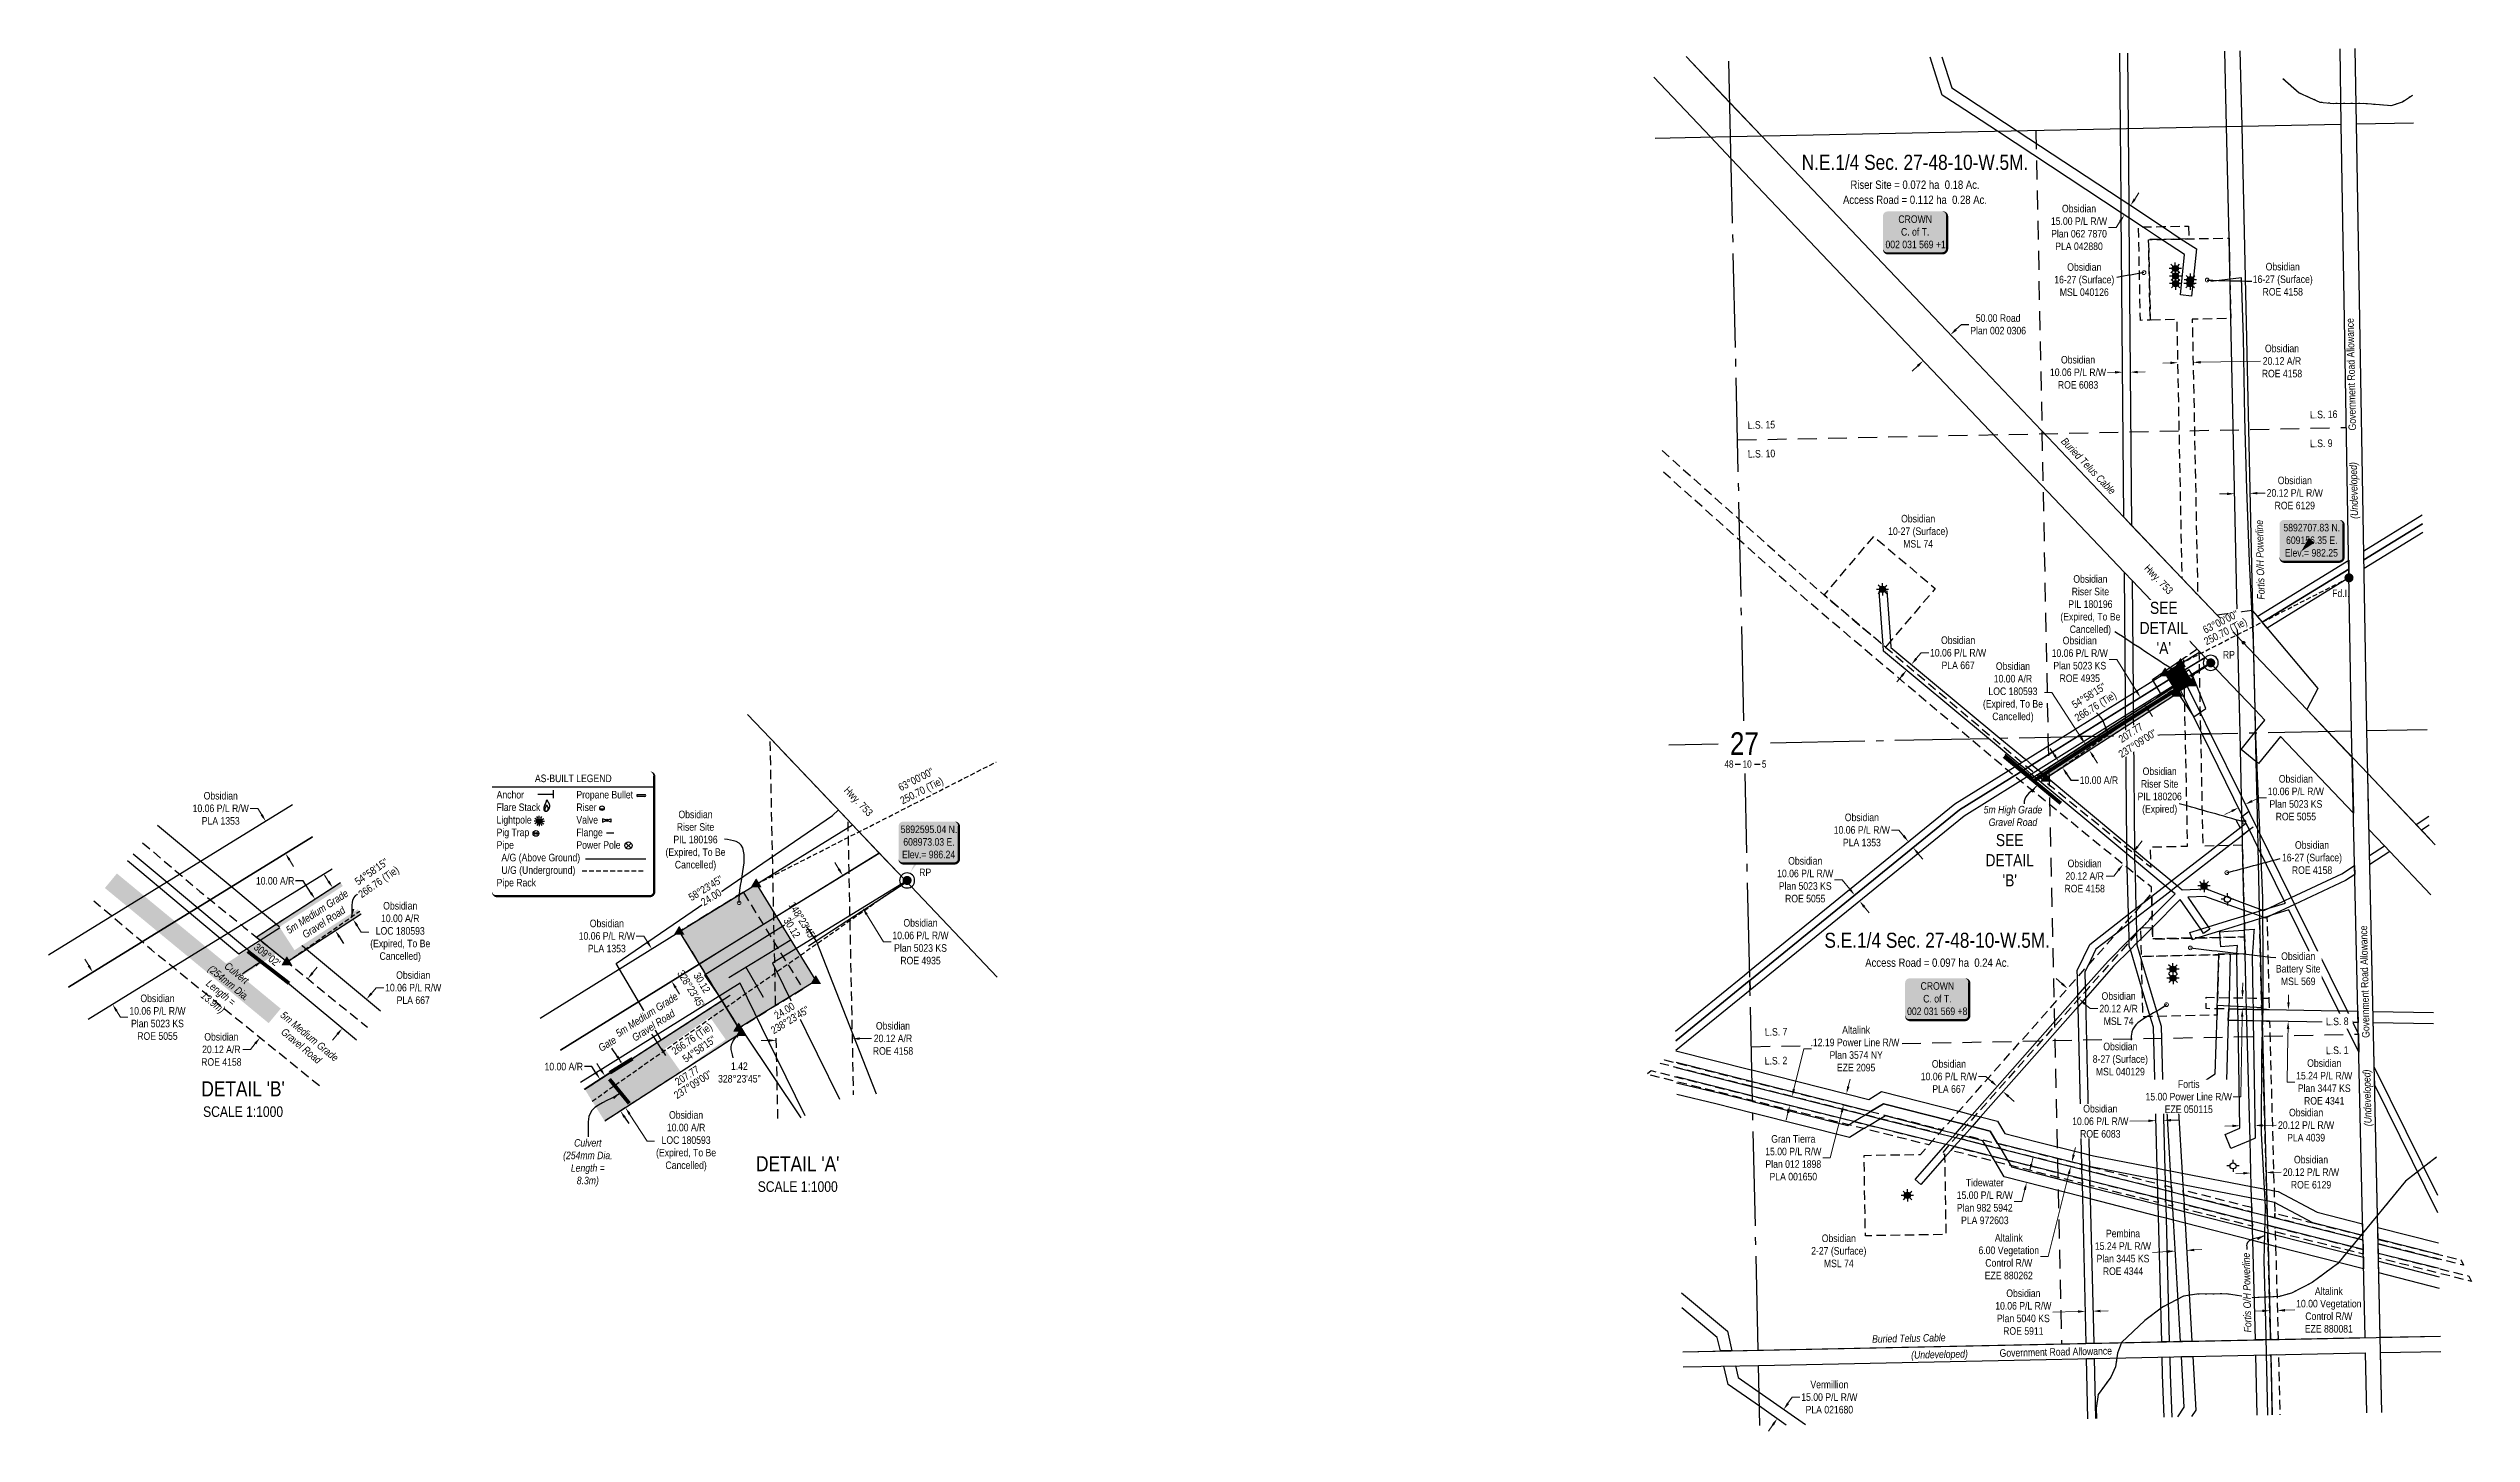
# Model space of a CAD drawing. Extents: x 605540 to 611067, y 5891573 to 5895936.
# Drawn here: x 606106 to 609319, y 5891573 to 5893410 of the extents above; entities that cross this region are included whole.
import ezdxf
from ezdxf.enums import TextEntityAlignment as Align

# ---------------------------------------------------------------- set-up
doc = ezdxf.new("R2010")
doc.units = 0
doc.header["$LTSCALE"] = 5
doc.header["$PDSIZE"] = 0.5
for name, pattern in [('foc-ACCESSROAD', [3.75, 2.5, -1.25]), ('foc-FLOWLINE', [3.75, 2.5, -1.25]), ('foc-LSD', [8, 5, -3]), ('foc-QUARTERLINE', [33, 25, -3, 2, -3]), ('foc-TIELINE', [1.875, 1.25, -0.625]), ('foc-WHEELTRACKS', [2, 0.4, -1.6]), ('POWERLINE5', [7.8, 2.4, -0.6, 0.6, -0.6, 0.6, -0.6, 2.4]), ('UG_PIPE', [1.875, 1.25, -0.625])]:
    doc.linetypes.add(name, pattern=pattern)
doc.layers.get('Defpoints').update_dxf_attribs({"color": 9})
for name, color, linetype in [('10', 1, 'Continuous'), ('35', 37, 'Continuous'), ('9', 3, 'Continuous'), ('AS-FENCE', 48, 'foc-FENCE'), ('AS-OWNER', 7, 'Continuous'), ('AS-PIPE-UG', 44, 'UG_PIPE'), ('AS-POWER', 104, 'foc-POWER'), ('AS-POWER-EXISTING', 72, 'POWERLINE5'), ('AS-ROADS', 254, 'Continuous'), ('AS-SYMBOL', 7, 'Continuous'), ('AS-TELUS', 224, 'foc-TEL'), ('C-AR', 13, 'foc-ACCESSROAD'), ('C-RW', 13, 'Continuous'), ('C-SYMBOL', 7, 'Continuous'), ('C-WS', 13, 'foc-ACCESSROAD'), ('C-WS-S', 8, 'Continuous'), ('CG-NOTES', 7, 'Continuous'), ('DETAIL-T', 7, 'Continuous'), ('F-EZE', 190, 'foc-FLOWLINE'), ('F-RW', 190, 'Continuous'), ('L-AREAREQUIRED', 7, 'Continuous'), ('L-AREAWORK', 7, 'Continuous'), ('L-BD', 7, 'Continuous'), ('L-MON', 1, 'Continuous'), ('L-QSEC', 8, 'foc-QUARTERLINE'), ('L-ROAD-T', 7, 'Continuous'), ('L-SEC', 7, 'Continuous'), ('L-SECLBL', 7, 'Continuous'), ('L-SECTION-LSD', 7, 'foc-LSD'), ('L-TIE', 7, 'foc-TIELINE'), ('L-TIE-T', 7, 'Continuous'), ('L-TITLEDB', 4, 'Continuous'), ('L-TITLEDB-T', 4, 'Continuous'), ('P-PROPOSED', 10, 'Continuous'), ('P-PROPOSED-H', 21, 'Continuous'), ('P-TXT', 4, 'Continuous'), ('T-WATER-P3', 160, 'foc-WHEELTRACKS')]:
    doc.layers.add(name, color=color, linetype=linetype)
for name, color, linetype, lineweight in [('AS-GENERAL', 48, 'Continuous', 18), ('C-AR-T', 13, 'Continuous', 9), ('C-RW-T', 13, 'Continuous', 9), ('C-WS-T', 13, 'Continuous', 9), ('F-EZE-T', 190, 'Continuous', 9), ('F-RW-T', 190, 'Continuous', 9), ('T-TEXT', 48, 'Continuous', 18)]:
    doc.layers.add(name, color=color, linetype=linetype, lineweight=lineweight)
doc.layers.add('AS-PIPE-AG', color=7, linetype='Continuous', true_color=0x7d00fa)
doc.styles.add('100L', font='ARIALN.TTF', dxfattribs={"height": 11})
doc.styles.add('175L', font='ARIALN.TTF', dxfattribs={"height": 20})
doc.styles.add('80', font='ARIALN.TTF', dxfattribs={"height": 10})
doc.styles.add('80CG', font='ARIALN.TTF', dxfattribs={"height": 10})
doc.styles.add('80L', font='ARIALN.TTF', dxfattribs={"height": 10})
doc.styles.add('80LS', font='ARIALNI.TTF', dxfattribs={"height": 10})
doc.styles.add('foc-LtypeFont', font='ARIALN.TTF', dxfattribs={"height": 7.35})
doc.styles.add('SIMPLEX', font='ARIALN.TTF')
doc.linetypes.add('foc-FENCE', pattern='A,10,-1,["X",foc-LtypeFont,S=0.2,R=0,X=-0.625,Y=-0.75],-1.24', length=12.24)
doc.linetypes.add('foc-POWER', pattern='A,6,-1,["P",foc-LtypeFont,S=0.2,R=0,X=-0.625,Y=-0.75],-1.24,4', length=12.24)
doc.linetypes.add('foc-TEL', pattern='A,2,-1,["T",foc-LtypeFont,S=0.2,R=0,X=-0.425,Y=-0.75],-1.24,8', length=12.24)
doc.linetypes.add('foc-TEL-NOLINE', pattern='A,0,-2,["T",foc-LtypeFont,S=0.2,R=0,X=-0.425,Y=-0.75],-10.24', length=12.24)
doc.linetypes.add('foc-TOPO-flowdirection-NOLINE', pattern='A,0,[">",foc-LtypeFont,S=0.3,R=0,X=0,Y=-0.945],-20,[">",foc-LtypeFont,S=0.3,R=0,X=0,Y=-0.945],0', length=20)
doc.dimstyles.new('Compass 5 000', dxfattribs={"dimscale": 5, "dimtxt": 9, "dimasz": 2, "dimexe": 0.2, "dimexo": 0.0625, "dimgap": 0.5, "dimtad": 0, "dimtih": 1, "dimtoh": 1, "dimzin": 0, "dimdsep": 46, "dimtxsty": '80CG', "dimcen": 0.1, "dimse1": 1, "dimse2": 1, "dimclrd": 256, "dimclrt": 256, "dimaunit": 1, "dimadec": 4, "dimazin": 0, "dimtfac": 0.06, "dimtofl": 0, "dimtmove": 0, "dimatfit": 1, "dimfxl": 0.2, "dimtolj": 1, "dimtzin": 0, "dimlwd": -1, "dimarcsym": 0})

msp = doc.modelspace()

# ---------------------------------------------------------------- texts
at = {"layer": 'AS-POWER', "insert": (609038.53, 5892731.769), "char_height": 9.99593, "width": 105.44588, "attachment_point": 5, "rotation": 91.288823, "style": '80CG'}
msp.add_mtext('\\A1;{\\fArial Narrow|b0|i1|c0|p34;Fortis O/H Powerline}', dxfattribs=at)
at = {"layer": 'AS-TELUS', "linetype": 'foc-TEL-NOLINE', "char_height": 9.99593, "width": 97.19549, "attachment_point": 5, "style": '80CG'}
for insert, rotation in [((608810.819, 5892856.111), 313.532474), ((608572.724, 5891699.336), 1.193123)]:
    msp.add_mtext('\\A1;{\\fArial Narrow|b0|i1|c0|p34;Buried Telus Cable}', dxfattribs=dict(at, insert=insert, rotation=rotation))
at = {"layer": 'C-SYMBOL', "color": 3, "style": '175L'}
for s, p in [('N.E.1/4 Sec. 27-48-10-W.5M.', (608580.941, 5893242.845)), ('S.E.1/4 Sec. 27-48-10-W.5M.', (608610.401, 5892211.19))]:
    msp.add_text(s, height=19.99186, dxfattribs=at).set_placement(p, align=Align.BOTTOM_CENTER)
at = {"layer": 'C-WS-T', "char_height": 9.99593, "attachment_point": 5, "style": '80CG'}
for s, insert, width in [('\\A1;Obsidian\\P16-27 (Surface)\\PMSL 040126', (608805.367, 5893103.221), 78.9628), ('\\A1;Obsidian\\P16-27 (Surface)\\PROE 4158', (609068.511, 5893103.728), 78.9628), ('\\A1;Obsidian\\P10-27 (Surface)\\PMSL 74', (608585.097, 5892769.567), 78.9628), ('\\A1;Obsidian\\PRiser Site\\PPIL 180196\\P(Expired, To Be\\PCancelled)', (608813.462, 5892671.454), 79.16054), ('\\A1;Obsidian\\PRiser Site\\PPIL 180196\\P(Expired, To Be\\PCancelled)', (606964.086, 5892359.251), 79.16054), ('\\A1;Obsidian\\P16-27 (Surface)\\PROE 4158', (609107.314, 5892336.788), 78.9628), ('\\A1;Obsidian\\P2-27 (Surface)\\PMSL 74', (608479.913, 5891815.241), 78.9628)]:
    msp.add_mtext(s, dxfattribs=dict(at, insert=insert, width=width))
at = {"layer": 'DETAIL-T', "color": 3, "char_height": 19.99189, "width": 109.6644, "attachment_point": 5, "style": '80CG'}
for s, insert in [("DETAIL 'B'\\P{\\H0.7x;SCALE 1:1000}", (606364.235, 5892016.458)), ("DETAIL 'A'\\P{\\H0.7x;SCALE 1:1000}", (607099.614, 5891917.095))]:
    msp.add_mtext(s, dxfattribs=dict(at, insert=insert))
at = {"layer": 'L-AREAREQUIRED', "color": 5, "style": '100L'}
for s, p in [('Riser Site = 0.072 ha  0.18 Ac.', (608580.941, 5893220.354)), ('Access Road = 0.097 ha  0.24 Ac.', (608610.401, 5892188.699))]:
    msp.add_text(s, height=10.99552, dxfattribs=at).set_placement(p, align=Align.BOTTOM_CENTER)
at = {"layer": 'L-AREAWORK', "color": 5, "style": '100L'}
msp.add_text('Access Road = 0.112 ha  0.28 Ac.', height=10.99552, dxfattribs=at).set_placement((608580.941, 5893200.362), align=Align.BOTTOM_CENTER)
at = {"layer": 'L-BD', "style": '80L'}
for s, rotation, p in [("58°23'45''", 31.6035, (606977.561, 5892296.35)), ("309%%d02'", 320.96266, (606396.078, 5892207.538))]:
    msp.add_text(s, height=9.9959, rotation=rotation, dxfattribs=at).set_placement(p, align=Align.MIDDLE)
at = {"layer": 'L-BD', "insert": (607225.817, 5892430.594), "char_height": 9.99595, "width": 62.53989, "attachment_point": 1, "rotation": 27.0003, "style": '80L'}
msp.add_mtext("\\pi6.5665;63°00'00'' \\P\\pi0.90709;250.70 (Tie)", dxfattribs=at)
at = {"layer": 'L-MON', "insert": (609134.053, 5892692.318), "char_height": 10, "attachment_point": 1, "style": '80L'}
msp.add_mtext_dynamic_manual_height_columns('Fd.I.', width=15.90118, gutter_width=50, heights=[0], dxfattribs=at)
at = {"layer": 'L-ROAD-T', "style": '80L'}
for height, rotation, p in [(9.99593, 91.279728, (609159.154, 5892977.714)), (9.99593, 91.279728, (609177.02, 5892172.246)), (10, 1.193123, (608767.579, 5891681.269))]:
    msp.add_text('Government Road Allowance', height=height, rotation=rotation, dxfattribs=at).set_placement(p, align=Align.MIDDLE_CENTER)
at = {"layer": 'L-TITLEDB-T', "insert": (607179.128, 5892410.393), "char_height": 9.99593, "width": 47.28402, "attachment_point": 5, "rotation": 313.543425, "style": '80CG'}
msp.add_mtext('\\A1;Hwy. 753', dxfattribs=at)
at = {"layer": 'T-TEXT', "style": '80LS'}
msp.add_text('(Undeveloped)', height=10, rotation=1.193123, dxfattribs=at).set_placement((608613.425, 5891678.058), align=Align.MIDDLE_CENTER)
at = {"layer": 'T-TEXT', "insert": (606358.921, 5892187.539), "char_height": 9.99593, "width": 83.163, "attachment_point": 2, "rotation": 320.964412, "style": '80LS'}
msp.add_mtext('Culvert\\P(254mm Dia. Length = 13.9m)', dxfattribs=at)
at = {"layer": 'T-TEXT', "insert": (606833.893, 5892087.545), "char_height": 9.99595, "attachment_point": 1, "rotation": 31.873026, "style": '80L'}
msp.add_mtext_dynamic_manual_height_columns('{\\fArial Narrow|b0|i1|c0|p34;Gate}', width=34.20762, gutter_width=50, heights=[0], dxfattribs=at)
at = {"layer": 'T-TEXT', "insert": (606821.287, 5891963.548), "char_height": 9.99593, "width": 76.79452, "attachment_point": 2, "style": '80LS'}
msp.add_mtext('Culvert\\P(254mm Dia. Length = 8.3m)', dxfattribs=at)

# ---------------------------------------------------------------- blocks, each defined once
blk = doc.blocks.new('L-SECLBL')
at = {"layer": '9', "color": 7}
for p, q in [((-5.1, -27.8), (-12.3, -27.8)), ((20.7, -27.8), (13.5, -27.8))]:
    blk.add_line(p, q, dxfattribs=at)
at = {"layer": '10', "color": 2, "style": 'SIMPLEX'}
blk.add_attdef('SEC', text='', height=30, dxfattribs=at).set_placement((0, 0), align=Align.MIDDLE)
at = {"layer": '10', "color": 5, "style": '80L'}
blk.add_attdef('TWP', text='', height=9.5, dxfattribs=at).set_placement((-14.4, -27.4), align=Align.MIDDLE_RIGHT)
blk.add_attdef('RGE', text='', height=9.5, dxfattribs=at).set_placement((3.6, -27.4), align=Align.MIDDLE_CENTER)
blk.add_attdef('MER', text='', height=9.5, dxfattribs=at).set_placement((23.2, -27.4), align=Align.MIDDLE_LEFT)
blk = doc.blocks.new('GABD')
for p, q in [((-0.81, 0), (-1.62, 0)), ((0, 0.81), (0, 1.62)), ((1.62, 0), (0.81, 0)), ((0, -0.81), (0, -1.62))]:
    blk.add_line(p, q)
blk.add_circle((0, 0), 0.8)
blk = doc.blocks.new('*D37')
at = {"layer": 'C-AR-T', "transparency": 16777216}
for p, q in [((608762.5, 5892555.9), (608752.5, 5892555.9)), ((608801.2, 5892495.8), (608762.5, 5892555.9)), ((608817.5, 5892470.6), (608822.9, 5892462.2))]:
    blk.add_line(p, q, dxfattribs=at)
for points in [[(608802.6, 5892496.8), (608799.8, 5892494.9), (608806.7, 5892487.4)], [(608818.9, 5892471.6), (608816.1, 5892469.7), (608812.1, 5892479)]]:
    blk.add_solid(points, dxfattribs=at)
at = {"layer": 'Defpoints', "color": 0, "transparency": 16777216}
for p in [(608806.2, 5892487.2), (608811.7, 5892478.8), (608812.1, 5892479)]:
    blk.add_point(p, dxfattribs=at)
at = {"layer": 'C-AR-T', "transparency": 16777216, "insert": (608710.8, 5892555.9), "char_height": 10, "attachment_point": 5, "style": '80CG'}
blk.add_mtext('\\A1;Obsidian\\P10.00 A/R\\PLOC 180593\\P(Expired, To Be\\PCancelled)', dxfattribs=at)
blk = doc.blocks.new('*D38')
at = {"layer": 'C-RW-T', "transparency": 16777216}
for p, q in [((608872.2, 5893209.9), (608877.7, 5893218.3)), ((608847.5, 5893172.4), (608837.5, 5893172.4)), ((608853, 5893180.8), (608847.5, 5893172.4))]:
    blk.add_line(p, q, dxfattribs=at)
for points in [[(608851.6, 5893181.7), (608854.4, 5893179.9), (608858.5, 5893189.1)], [(608870.8, 5893210.8), (608873.6, 5893209), (608866.7, 5893201.6)]]:
    blk.add_solid(points, dxfattribs=at)
at = {"layer": 'Defpoints', "color": 0, "transparency": 16777216}
for p in [(608813.8, 5893218.6), (608822, 5893231.1), (608858.5, 5893189.1)]:
    blk.add_point(p, dxfattribs=at)
at = {"layer": 'C-RW-T', "transparency": 16777216, "insert": (608798.4, 5893172.4), "char_height": 10, "attachment_point": 5, "style": '80CG'}
blk.add_mtext('\\A1;Obsidian\\P15.00 P/L R/W\\PPlan 062 7870\\PPLA 042880', dxfattribs=at)
blk = doc.blocks.new('*D39')
at = {"layer": 'C-RW-T', "transparency": 16777216}
for p, q in [((608582.7, 5892600.7), (608589.1, 5892608.4)), ((608589.1, 5892608.4), (608599.1, 5892608.4)), ((608563.4, 5892577.6), (608557, 5892569.9))]:
    blk.add_line(p, q, dxfattribs=at)
for points in [[(608562.1, 5892578.7), (608564.7, 5892576.5), (608569.8, 5892585.3)], [(608581.4, 5892601.8), (608583.9, 5892599.6), (608576.3, 5892593)]]:
    blk.add_solid(points, dxfattribs=at)
at = {"layer": 'Defpoints', "color": 0, "transparency": 16777216}
for p in [(608568.2, 5892586.6), (608574.7, 5892594.3), (608576.3, 5892593)]:
    blk.add_point(p, dxfattribs=at)
at = {"layer": 'C-RW-T', "transparency": 16777216, "insert": (608638.1, 5892608.4), "char_height": 10, "attachment_point": 5, "style": '80CG'}
blk.add_mtext('\\A1;Obsidian\\P10.06 P/L R/W\\PPLA 667', dxfattribs=at)
blk = doc.blocks.new('*D40')
at = {"layer": 'C-RW-T', "transparency": 16777216}
for p, q in [((608675, 5892046.5), (608665, 5892046.5)), ((608682.5, 5892039.9), (608675, 5892046.5)), ((608705, 5892020), (608712.5, 5892013.4))]:
    blk.add_line(p, q, dxfattribs=at)
for points in [[(608683.6, 5892041.2), (608681.4, 5892038.7), (608690, 5892033.3)], [(608706.1, 5892021.3), (608703.9, 5892018.8), (608697.5, 5892026.6)]]:
    blk.add_solid(points, dxfattribs=at)
at = {"layer": 'Defpoints', "color": 0, "transparency": 16777216}
for p in [(608690, 5892033.3), (608693, 5892036.7), (608700.5, 5892030.1)]:
    blk.add_point(p, dxfattribs=at)
at = {"layer": 'C-RW-T', "transparency": 16777216, "insert": (608625.9, 5892046.5), "char_height": 10, "attachment_point": 5, "style": '80CG'}
blk.add_mtext('\\A1;Obsidian\\P10.06 P/L R/W\\PPLA 667', dxfattribs=at)
blk = doc.blocks.new('*D41')
at = {"layer": 'C-RW-T', "transparency": 16777216}
for p, q in [((608559.6, 5892373.4), (608549.6, 5892373.4)), ((608565.9, 5892365.7), (608559.6, 5892373.4)), ((608584.9, 5892342.4), (608591.2, 5892334.6))]:
    blk.add_line(p, q, dxfattribs=at)
for points in [[(608567.2, 5892366.7), (608564.6, 5892364.6), (608572.2, 5892357.9)], [(608586.2, 5892343.4), (608583.6, 5892341.3), (608578.5, 5892350.1)]]:
    blk.add_solid(points, dxfattribs=at)
at = {"layer": 'Defpoints', "color": 0, "transparency": 16777216}
for p in [(608569.2, 5892355.4), (608572.2, 5892357.9), (608575.5, 5892347.6)]:
    blk.add_point(p, dxfattribs=at)
at = {"layer": 'C-RW-T', "transparency": 16777216, "insert": (608510.5, 5892373.4), "char_height": 10, "attachment_point": 5, "style": '80CG'}
blk.add_mtext('\\A1;Obsidian\\P10.06 P/L R/W\\PPLA 1353', dxfattribs=at)
blk = doc.blocks.new('*D42')
at = {"layer": 'C-RW-T', "transparency": 16777216}
for p, q in [((609001.7, 5891981), (608991.7, 5891980.8)), ((609041.8, 5891981.7), (609059.9, 5891982))]:
    blk.add_line(p, q, dxfattribs=at)
for points in [[(609001.6, 5891982.7), (609001.7, 5891979.3), (609011.7, 5891981.2)], [(609041.8, 5891983.4), (609041.8, 5891980), (609031.8, 5891981.5)]]:
    blk.add_solid(points, dxfattribs=at)
at = {"layer": 'Defpoints', "color": 0, "transparency": 16777216}
for p in [(609011.3, 5892002.8), (609031.4, 5892003.1), (609031.8, 5891981.5)]:
    blk.add_point(p, dxfattribs=at)
at = {"layer": 'C-RW-T', "transparency": 16777216, "insert": (609099.5, 5891982), "char_height": 10, "attachment_point": 5, "style": '80CG'}
blk.add_mtext('\\A1;Obsidian\\P20.12 P/L R/W\\PPLA 4039', dxfattribs=at)
blk = doc.blocks.new('*D43')
at = {"layer": 'C-RW-T', "transparency": 16777216}
for p, q in [((608846.2, 5892980.4), (608836.2, 5892980.3)), ((608876.3, 5892980.7), (608886.3, 5892980.8))]:
    blk.add_line(p, q, dxfattribs=at)
for points in [[(608846.2, 5892982.1), (608846.2, 5892978.7), (608856.2, 5892980.5)], [(608876.2, 5892982.3), (608876.3, 5892979), (608866.3, 5892980.6)]]:
    blk.add_solid(points, dxfattribs=at)
at = {"layer": 'Defpoints', "color": 0, "transparency": 16777216}
for p in [(608856.1, 5892987.4), (608856.2, 5892980.5), (608866.2, 5892987.5)]:
    blk.add_point(p, dxfattribs=at)
at = {"layer": 'C-RW-T', "transparency": 16777216, "insert": (608797.1, 5892980.3), "char_height": 10, "attachment_point": 5, "style": '80CG'}
blk.add_mtext('\\A1;Obsidian\\P10.06 P/L R/W\\PROE 6083', dxfattribs=at)
blk = doc.blocks.new('*D44')
at = {"layer": 'C-RW-T', "transparency": 16777216}
for p, q in [((608890.4, 5891987.7), (608865.7, 5891987.1)), ((608920.4, 5891988.5), (608930.4, 5891988.8))]:
    blk.add_line(p, q, dxfattribs=at)
for points in [[(608890.3, 5891989.4), (608890.4, 5891986.1), (608900.4, 5891988)], [(608920.4, 5891990.2), (608920.5, 5891986.9), (608910.4, 5891988.3)]]:
    blk.add_solid(points, dxfattribs=at)
at = {"layer": 'Defpoints', "color": 0, "transparency": 16777216}
for p in [(608898.8, 5892048.1), (608908.8, 5892048.3), (608900.4, 5891988)]:
    blk.add_point(p, dxfattribs=at)
at = {"layer": 'C-RW-T', "transparency": 16777216, "insert": (608826.6, 5891987.1), "char_height": 10, "attachment_point": 5, "style": '80CG', "bg_fill": 3, "box_fill_scale": 1.1, "bg_fill_color": 256, "bg_fill_true_color": 13158600, "bg_fill_transparency": 0}
blk.add_mtext('\\A1;Obsidian\\P10.06 P/L R/W\\PROE 6083', dxfattribs=at)
blk = doc.blocks.new('*D45')
at = {"layer": 'C-RW-T', "transparency": 16777216}
for p, q in [((608994.8, 5892819.2), (608984.8, 5892819)), ((609035, 5892820.1), (609045, 5892820.3))]:
    blk.add_line(p, q, dxfattribs=at)
for points in [[(608994.7, 5892820.8), (608994.8, 5892817.5), (609004.8, 5892819.4)], [(609034.9, 5892821.7), (609035, 5892818.4), (609025, 5892819.8)]]:
    blk.add_solid(points, dxfattribs=at)
at = {"layer": 'Defpoints', "color": 0, "transparency": 16777216}
for p in [(609004.6, 5892825.1), (609024.8, 5892825.6), (609025, 5892819.8)]:
    blk.add_point(p, dxfattribs=at)
at = {"layer": 'C-RW-T', "transparency": 16777216, "insert": (609084.5, 5892820.3), "char_height": 10, "attachment_point": 5, "style": '80CG'}
blk.add_mtext('\\A1;Obsidian\\P20.12 P/L R/W\\PROE 6129', dxfattribs=at)
blk = doc.blocks.new('*D46')
at = {"layer": 'C-RW-T', "transparency": 16777216}
for p, q in [((609016.3, 5891918.3), (609006.3, 5891918)), ((609056.4, 5891919.3), (609066.4, 5891919.6))]:
    blk.add_line(p, q, dxfattribs=at)
for points in [[(609016.3, 5891919.9), (609016.4, 5891916.6), (609026.3, 5891918.5)], [(609056.4, 5891921), (609056.5, 5891917.7), (609046.4, 5891919.1)]]:
    blk.add_solid(points, dxfattribs=at)
at = {"layer": 'Defpoints', "color": 0, "transparency": 16777216}
for p in [(609025.8, 5891936.7), (609045.9, 5891937.3), (609046.4, 5891919.1)]:
    blk.add_point(p, dxfattribs=at)
at = {"layer": 'C-RW-T', "transparency": 16777216, "insert": (609106, 5891919.6), "char_height": 10, "attachment_point": 5, "style": '80CG'}
blk.add_mtext('\\A1;Obsidian\\P20.12 P/L R/W\\PROE 6129', dxfattribs=at)
blk = doc.blocks.new('*D47')
at = {"layer": 'C-RW-T', "transparency": 16777216}
for p, q in [((608484.4, 5892307.4), (608474.4, 5892307.4)), ((608494.7, 5892294.8), (608484.4, 5892307.4)), ((608513.7, 5892271.5), (608520, 5892263.7))]:
    blk.add_line(p, q, dxfattribs=at)
for points in [[(608496, 5892295.8), (608493.4, 5892293.7), (608501, 5892287)], [(608515, 5892272.5), (608512.4, 5892270.4), (608507.4, 5892279.2)]]:
    blk.add_solid(points, dxfattribs=at)
at = {"layer": 'Defpoints', "color": 0, "transparency": 16777216}
for p in [(608501, 5892287), (608518.5, 5892301.2), (608524.8, 5892293.4)]:
    blk.add_point(p, dxfattribs=at)
at = {"layer": 'C-RW-T', "transparency": 16777216, "insert": (608435.4, 5892307.4), "char_height": 10, "attachment_point": 5, "style": '80CG'}
blk.add_mtext('\\A1;Obsidian\\P10.06 P/L R/W\\PPlan 5023 KS\\PROE 5055', dxfattribs=at)
blk = doc.blocks.new('*D48')
at = {"layer": 'C-RW-T', "transparency": 16777216}
for p, q in [((608848.5, 5892599.6), (608838.5, 5892599.6)), ((608874.5, 5892557.7), (608848.5, 5892599.6)), ((608890.4, 5892532.2), (608895.7, 5892523.7))]:
    blk.add_line(p, q, dxfattribs=at)
for points in [[(608876, 5892558.6), (608873.1, 5892556.8), (608879.8, 5892549.2)], [(608891.8, 5892533), (608889, 5892531.3), (608885.1, 5892540.7)]]:
    blk.add_solid(points, dxfattribs=at)
at = {"layer": 'Defpoints', "color": 0, "transparency": 16777216}
for p in [(608879.8, 5892549.2), (608844.9, 5892527.5), (608850.2, 5892518.9)]:
    blk.add_point(p, dxfattribs=at)
at = {"layer": 'C-RW-T', "transparency": 16777216, "insert": (608799.4, 5892599.6), "char_height": 10, "attachment_point": 5, "style": '80CG'}
blk.add_mtext('\\A1;Obsidian\\P10.06 P/L R/W\\PPlan 5023 KS\\PROE 4935', dxfattribs=at)
blk = doc.blocks.new('*D49')
at = {"layer": 'C-RW-T', "transparency": 16777216}
for p, q in [((608826.9, 5891735.5), (608836.9, 5891735.8)), ((608796.9, 5891734.8), (608763.7, 5891734))]:
    blk.add_line(p, q, dxfattribs=at)
for points in [[(608796.9, 5891736.5), (608797, 5891733.1), (608806.9, 5891735)], [(608826.8, 5891737.2), (608826.9, 5891733.9), (608816.9, 5891735.3)]]:
    blk.add_solid(points, dxfattribs=at)
at = {"layer": 'Defpoints', "color": 0, "transparency": 16777216}
for p in [(608805.1, 5891809.7), (608815.1, 5891809.9), (608816.9, 5891735.3)]:
    blk.add_point(p, dxfattribs=at)
at = {"layer": 'C-RW-T', "transparency": 16777216, "insert": (608724.6, 5891734), "char_height": 10, "attachment_point": 5, "style": '80CG'}
blk.add_mtext('\\A1;Obsidian\\P10.06 P/L R/W\\PPlan 5040 KS\\PROE 5911', dxfattribs=at)
blk = doc.blocks.new('*D50')
at = {"layer": 'C-RW-T', "transparency": 16777216}
for p, q in [((609076.2, 5892144.8), (609076.3, 5892154.8)), ((609074.4, 5892039.2), (609075.4, 5892099.5)), ((609075.6, 5892109.5), (609075.4, 5892099.5)), ((609084.4, 5892039.2), (609074.4, 5892039.2))]:
    blk.add_line(p, q, dxfattribs=at)
for points in [[(609074.5, 5892144.8), (609077.8, 5892144.7), (609076, 5892134.8)], [(609073.9, 5892109.6), (609077.2, 5892109.5), (609075.7, 5892119.5)]]:
    blk.add_solid(points, dxfattribs=at)
at = {"layer": 'Defpoints', "color": 0, "transparency": 16777216}
for p in [(609083.5, 5892134.6), (609075.7, 5892119.5), (609083.2, 5892119.4)]:
    blk.add_point(p, dxfattribs=at)
at = {"layer": 'C-RW-T', "transparency": 16777216, "insert": (609123.5, 5892039.2), "char_height": 10, "attachment_point": 5, "style": '80CG'}
blk.add_mtext('\\A1;Obsidian\\P15.24 P/L R/W\\PPlan 3447 KS\\PROE 4341', dxfattribs=at)
blk = doc.blocks.new('*D51')
at = {"layer": 'C-RW-T', "transparency": 16777216}
for p, q in [((609027.8, 5892411.8), (609036.8, 5892416.2)), ((609036.8, 5892416.2), (609046.8, 5892416.2)), ((609000.8, 5892398.5), (608991.9, 5892394.1))]:
    blk.add_line(p, q, dxfattribs=at)
for points in [[(609027.1, 5892413.3), (609028.6, 5892410.3), (609018.9, 5892407.4)], [(609000.1, 5892400), (609001.6, 5892397), (609009.8, 5892402.9)]]:
    blk.add_solid(points, dxfattribs=at)
at = {"layer": 'Defpoints', "color": 0, "transparency": 16777216}
for p in [(609004.3, 5892414), (609013.4, 5892418.5), (609018.9, 5892407.4)]:
    blk.add_point(p, dxfattribs=at)
at = {"layer": 'C-RW-T', "transparency": 16777216, "insert": (609085.9, 5892416.2), "char_height": 10, "attachment_point": 5, "style": '80CG'}
blk.add_mtext('\\A1;Obsidian\\P10.06 P/L R/W\\PPlan 5023 KS\\PROE 5055', dxfattribs=at)
blk = doc.blocks.new('*D52')
at = {"layer": 'C-WS-T', "transparency": 16777216}
for p, q in [((608919.5, 5892992.9), (608909.5, 5892992.7)), ((608959.7, 5892993.7), (609038.9, 5892995.3))]:
    blk.add_line(p, q, dxfattribs=at)
for points in [[(608919.5, 5892994.6), (608919.6, 5892991.2), (608929.5, 5892993.1)], [(608959.6, 5892995.4), (608959.7, 5892992), (608949.7, 5892993.5)]]:
    blk.add_solid(points, dxfattribs=at)
at = {"layer": 'Defpoints', "color": 0, "transparency": 16777216}
for p in [(608929.3, 5893005.5), (608949.4, 5893005.9), (608949.7, 5892993.5)]:
    blk.add_point(p, dxfattribs=at)
at = {"layer": 'C-WS-T', "transparency": 16777216, "insert": (609067.5, 5892995.3), "char_height": 10, "attachment_point": 5, "style": '80CG'}
blk.add_mtext('\\A1;Obsidian\\P20.12 A/R\\PROE 4158', dxfattribs=at)
blk = doc.blocks.new('*D53')
at = {"layer": 'C-WS-T', "transparency": 16777216}
for p, q in [((608775.7, 5892169.7), (608768.2, 5892176.4)), ((608805.7, 5892143.1), (608813.2, 5892136.5)), ((608813.2, 5892136.5), (608823.2, 5892136.5))]:
    blk.add_line(p, q, dxfattribs=at)
for points in [[(608776.8, 5892171), (608774.6, 5892168.5), (608783.2, 5892163.1)], [(608806.8, 5892144.4), (608804.6, 5892141.9), (608798.2, 5892149.8)]]:
    blk.add_solid(points, dxfattribs=at)
at = {"layer": 'Defpoints', "color": 0, "transparency": 16777216}
for p in [(608831.7, 5892217.9), (608846.8, 5892204.5), (608783.2, 5892163.1)]:
    blk.add_point(p, dxfattribs=at)
at = {"layer": 'C-WS-T', "transparency": 16777216, "insert": (608850.9, 5892136.5), "char_height": 10, "attachment_point": 5, "style": '80CG'}
blk.add_mtext('\\A1;Obsidian\\P20.12 A/R\\PMSL 74', dxfattribs=at)
blk = doc.blocks.new('*D54')
at = {"layer": 'Defpoints', "color": 0, "transparency": 16777216}
for p in [(608414.2, 5892008.4), (608417.2, 5892020.2), (608417.9, 5892020)]:
    blk.add_point(p, dxfattribs=at)
at = {"layer": 'F-EZE-T', "transparency": 16777216}
for p, q in [((608420.3, 5892029.7), (608433.7, 5892083.3)), ((608433.7, 5892083.3), (608443.7, 5892083.3)), ((608412.5, 5891998.5), (608410.1, 5891988.8))]:
    blk.add_line(p, q, dxfattribs=at)
for points in [[(608418.7, 5892030.1), (608421.9, 5892029.3), (608417.9, 5892020)], [(608410.9, 5891998.9), (608414.1, 5891998.1), (608414.9, 5892008.2)]]:
    blk.add_solid(points, dxfattribs=at)
at = {"layer": 'F-EZE-T', "transparency": 16777216, "insert": (608502.9, 5892083.3), "char_height": 10, "attachment_point": 5, "style": '80CG', "bg_fill": 3, "box_fill_scale": 1.1, "bg_fill_color": 256, "bg_fill_true_color": 13158600, "bg_fill_transparency": 0}
blk.add_mtext('\\A1;Altalink\\P12.19 Power Line R/W\\PPlan 3574 NY\\PEZE 2095', dxfattribs=at)
blk = doc.blocks.new('*D55')
at = {"layer": 'Defpoints', "color": 0, "transparency": 16777216}
for p in [(608760.1, 5891934.1), (608761.6, 5891939.9), (608787.4, 5891927.2)]:
    blk.add_point(p, dxfattribs=at)
at = {"layer": 'F-EZE-T', "transparency": 16777216}
for p, q in [((608791.3, 5891942.7), (608793.8, 5891952.4)), ((608785, 5891917.5), (608757.4, 5891807.6)), ((608757.4, 5891807.6), (608747.4, 5891807.6))]:
    blk.add_line(p, q, dxfattribs=at)
for points in [[(608789.7, 5891943.1), (608793, 5891942.3), (608788.9, 5891933)], [(608783.4, 5891917.9), (608786.6, 5891917.1), (608787.4, 5891927.2)]]:
    blk.add_solid(points, dxfattribs=at)
at = {"layer": 'F-EZE-T', "transparency": 16777216, "insert": (608705.3, 5891807.6), "char_height": 10, "attachment_point": 5, "style": '80CG'}
blk.add_mtext('\\A1;Altalink\\P6.00 Vegetation\\PControl R/W\\PEZE 880262', dxfattribs=at)
blk = doc.blocks.new('*D56')
at = {"layer": 'Defpoints', "color": 0, "transparency": 16777216}
for p in [(609051.3, 5891737.2), (609061.3, 5891737.5), (609061.4, 5891736.2)]:
    blk.add_point(p, dxfattribs=at)
at = {"layer": 'F-EZE-T', "transparency": 16777216}
for p, q in [((609041.4, 5891735.7), (609031.4, 5891735.4)), ((609071.4, 5891736.5), (609084.7, 5891736.9))]:
    blk.add_line(p, q, dxfattribs=at)
for points in [[(609041.3, 5891737.4), (609041.4, 5891734), (609051.4, 5891736)], [(609071.3, 5891738.2), (609071.4, 5891734.8), (609061.4, 5891736.2)]]:
    blk.add_solid(points, dxfattribs=at)
at = {"layer": 'F-EZE-T', "transparency": 16777216, "insert": (609129.6, 5891736.9), "char_height": 10, "attachment_point": 5, "style": '80CG'}
blk.add_mtext('\\A1;Altalink\\P10.00 Vegetation\\PControl R/W\\PEZE 880081', dxfattribs=at)
blk = doc.blocks.new('*D57')
at = {"layer": 'Defpoints', "color": 0, "transparency": 16777216}
for p in [(609002.3, 5892136), (609002.5, 5892151), (609015.1, 5892150.8)]:
    blk.add_point(p, dxfattribs=at)
at = {"layer": 'F-EZE-T', "transparency": 16777216}
for p, q in [((609015.3, 5892160.8), (609015.5, 5892170.8)), ((609014.7, 5892125.8), (609013, 5892019.7)), ((609013, 5892019.7), (609003, 5892019.7))]:
    blk.add_line(p, q, dxfattribs=at)
for points in [[(609013.6, 5892160.8), (609017, 5892160.7), (609015.1, 5892150.8)], [(609013.1, 5892125.8), (609016.4, 5892125.7), (609014.9, 5892135.8)]]:
    blk.add_solid(points, dxfattribs=at)
at = {"layer": 'F-EZE-T', "transparency": 16777216, "insert": (608943.9, 5892019.7), "char_height": 10, "attachment_point": 5, "style": '80CG', "bg_fill": 3, "box_fill_scale": 1.1, "bg_fill_color": 256, "bg_fill_true_color": 13158600, "bg_fill_transparency": 0}
blk.add_mtext('\\A1;Fortis\\P15.00 Power Line R/W\\PEZE 050115', dxfattribs=at)
blk = doc.blocks.new('*D58')
at = {"layer": 'Defpoints', "color": 0, "transparency": 16777216}
for p in [(608404.4, 5892029.6), (608408.1, 5892044.3), (608490, 5892023.6)]:
    blk.add_point(p, dxfattribs=at)
at = {"layer": 'F-RW-T', "transparency": 16777216}
for p, q in [((608492.5, 5892033.3), (608494.9, 5892043)), ((608483.9, 5891999.2), (608468.6, 5891938.7)), ((608468.6, 5891938.7), (608458.6, 5891938.7))]:
    blk.add_line(p, q, dxfattribs=at)
for points in [[(608490.9, 5892033.7), (608494.1, 5892032.9), (608490, 5892023.6)], [(608482.3, 5891999.7), (608485.5, 5891998.8), (608486.3, 5892008.9)]]:
    blk.add_solid(points, dxfattribs=at)
at = {"layer": 'F-RW-T', "transparency": 16777216, "insert": (608419.6, 5891938.7), "char_height": 10, "attachment_point": 5, "style": '80CG'}
blk.add_mtext('\\A1;Gran Tierra\\P15.00 P/L R/W\\PPlan 012 1898\\PPLA 001650', dxfattribs=at)
blk = doc.blocks.new('*D59')
at = {"layer": 'Defpoints', "color": 0, "transparency": 16777216}
for p in [(608729, 5891905.9), (608783.7, 5891907.3), (608780, 5891892.8)]:
    blk.add_point(p, dxfattribs=at)
at = {"layer": 'F-RW-T', "transparency": 16777216}
for p, q in [((608735.2, 5891930.1), (608737.7, 5891939.8)), ((608722.6, 5891880.7), (608712.6, 5891880.7)), ((608726.5, 5891896.2), (608722.6, 5891880.7))]:
    blk.add_line(p, q, dxfattribs=at)
for points in [[(608733.6, 5891930.5), (608736.8, 5891929.7), (608732.7, 5891920.4)], [(608724.9, 5891896.6), (608728.1, 5891895.8), (608729, 5891905.9)]]:
    blk.add_solid(points, dxfattribs=at)
at = {"layer": 'F-RW-T', "transparency": 16777216, "insert": (608673.5, 5891880.7), "char_height": 10, "attachment_point": 5, "style": '80CG'}
blk.add_mtext('\\A1;Tidewater\\P15.00 P/L R/W\\PPlan 982 5942\\PPLA 972603', dxfattribs=at)
blk = doc.blocks.new('*D60')
at = {"layer": 'Defpoints', "color": 0, "transparency": 16777216}
for p in [(608403.8, 5891607.1), (608395.2, 5891594.8), (608406.8, 5891604.9)]:
    blk.add_point(p, dxfattribs=at)
at = {"layer": 'F-RW-T', "transparency": 16777216}
for p, q in [((608412.5, 5891613.1), (608418.3, 5891621.3)), ((608418.3, 5891621.3), (608428.3, 5891621.3)), ((608392.5, 5891584.5), (608386.8, 5891576.3))]:
    blk.add_line(p, q, dxfattribs=at)
for points in [[(608411.2, 5891614.1), (608413.9, 5891612.2), (608406.8, 5891604.9)], [(608391.1, 5891585.4), (608393.9, 5891583.5), (608398.2, 5891592.7)]]:
    blk.add_solid(points, dxfattribs=at)
at = {"layer": 'F-RW-T', "transparency": 16777216, "insert": (608467.4, 5891621.3), "char_height": 10, "attachment_point": 5, "style": '80CG'}
blk.add_mtext('\\A1;Vermillion\\P15.00 P/L R/W\\PPLA 021680', dxfattribs=at)
blk = doc.blocks.new('*D61')
at = {"layer": 'Defpoints', "color": 0, "transparency": 16777216}
for p in [(608926.4, 5891806.8), (608941.2, 5891815.9), (608941.6, 5891807.7)]:
    blk.add_point(p, dxfattribs=at)
at = {"layer": 'F-RW-T', "transparency": 16777216}
for p, q in [((608916, 5891814.4), (608895.8, 5891813.3)), ((608951.1, 5891816.5), (608961.1, 5891817.1))]:
    blk.add_line(p, q, dxfattribs=at)
for points in [[(608915.9, 5891816.1), (608916.1, 5891812.8), (608926, 5891815)], [(608951, 5891818.1), (608951.2, 5891814.8), (608941.2, 5891815.9)]]:
    blk.add_solid(points, dxfattribs=at)
at = {"layer": 'F-RW-T', "transparency": 16777216, "insert": (608856.7, 5891813.3), "char_height": 10, "attachment_point": 5, "style": '80CG'}
blk.add_mtext('\\A1;Pembina\\P15.24 P/L R/W\\PPlan 3445 KS\\PROE 4344', dxfattribs=at)
blk = doc.blocks.new('*D62')
at = {"layer": 'Defpoints', "color": 0, "transparency": 16777216}
for p in [(608628, 5893030.1), (608637.8, 5893019.8), (608601.6, 5892985.4)]:
    blk.add_point(p, dxfattribs=at)
at = {"layer": 'L-TITLEDB-T', "transparency": 16777216}
for p, q in [((608635.2, 5893037), (608642.5, 5893043.9)), ((608642.5, 5893043.9), (608652.5, 5893043.9)), ((608584.5, 5892988.8), (608577.3, 5892982))]:
    blk.add_line(p, q, dxfattribs=at)
for points in [[(608634.1, 5893038.2), (608636.4, 5893035.8), (608628, 5893030.1)], [(608583.4, 5892990.1), (608585.7, 5892987.6), (608591.8, 5892995.7)]]:
    blk.add_solid(points, dxfattribs=at)
at = {"layer": 'L-TITLEDB-T', "transparency": 16777216, "insert": (608691.2, 5893043.9), "char_height": 10, "attachment_point": 5, "style": '80CG'}
blk.add_mtext('\\A1;50.00 Road\\PPlan 002 0306', dxfattribs=at)
blk = doc.blocks.new('*U35')
h = blk.add_hatch(color=255)
edge = h.paths.add_edge_path()
edge.add_line((-36.5, -28.5), (36.5, -28.5))
edge.add_arc((36.5, -22.5), 6, 270, 360)
edge.add_line((42.5, -22.5), (42.5, 21))
edge.add_arc((36.5, 21), 6, 0, 90)
edge.add_line((36.5, 27), (-36.5, 27))
edge.add_arc((-36.5, 21), 6, 90, 180)
edge.add_line((-42.5, 21), (-42.5, -22.5))
edge.add_arc((-36.5, -22.5), 6, 180, 270)
at = {"color": 14, "flags": 128}
blk.add_lwpolyline([(-36.5, -28.5, 3, 3, 0), (36.5, -28.5, 3, 3, 0.414214), (42.5, -22.5, 3, 3, 0), (42.5, 21, 3, 0, 0.414214), (36.5, 27, 0, 0, 0), (-36.5, 27, 0, 0, 0.414214), (-42.5, 21, 0, 0, 0), (-42.5, -22.5, 0, 3, 0.414214)], format="xyseb", close=True, dxfattribs=at)
at = {"color": 14, "style": '80'}
blk.add_attdef('ENTER_TEXT_001', (-26.8, -4.9), '', height=10, dxfattribs=at)
blk = doc.blocks.new('GAS')
h = blk.add_hatch(color=255)
h.dxf.hatch_style = 1
edge = h.paths.add_edge_path()
edge.add_arc((0, 0), 0.9, 0, 360)
for p, q in [((-0.81, 0), (-1.62, 0)), ((-0.57, 0.57), (-1.14, 1.14)), ((0, 0.81), (0, 1.62)), ((0.57, 0.57), (1.14, 1.14)), ((1.62, 0), (0.81, 0)), ((-0.57, -0.57), (-1.14, -1.14)), ((0, -0.81), (0, -1.62)), ((1.14, -1.14), (0.57, -0.57))]:
    blk.add_line(p, q)
blk.add_circle((0, 0), 0.8)
blk = doc.blocks.new('fdia')
at = {"color": 255, "const_width": 1}
blk.add_lwpolyline([(-0.5, 0, 1), (0.5, 0, 1)], format="xyb", close=True, dxfattribs=at)
blk = doc.blocks.new('Fdiaa')
blk.add_blockref('fdia', (0, 0))
blk = doc.blocks.new('fdib')
at = {"color": 1, "const_width": 1.6}
blk.add_lwpolyline([(-0.4, 0, 1), (0.4, 0, 1)], format="xyb", close=True, dxfattribs=at)
at = {"color": 1}
blk.add_circle((0, 0), 0.8, dxfattribs=at)
blk = doc.blocks.new('Fdibb')
blk.add_blockref('fdib', (0, 0))
blk = doc.blocks.new('fdicc')
for name in ['Fdibb', 'Fdiaa']:
    blk.add_blockref(name, (0, 0))
blk = doc.blocks.new('FDI')
blk.add_blockref('fdicc', (0, 0))
blk = doc.blocks.new('TRIA')
blk.add_hatch(color=255).paths.add_polyline_path([(-0.04, 1.52), (-1.47, -0.87), (1.39, -0.87)])
blk = doc.blocks.new('TRIAA')
blk.add_blockref('TRIA', (0, 0))
blk = doc.blocks.new('TRIB')
at = {"color": 1}
blk.add_lwpolyline([(-1.12, -0.67), (-0.04, 1.13), (1.04, -0.67)], close=True, dxfattribs=at)
blk = doc.blocks.new('TRIBB')
blk.add_blockref('TRIB', (0, 0))
blk = doc.blocks.new('TRICC')
for name in ['TRIAA', 'TRIBB']:
    blk.add_blockref(name, (0, 0))
blk = doc.blocks.new('plspike')
blk.add_blockref('TRICC', (0, 0))
blk = doc.blocks.new('*D63')
at = {"layer": 'Defpoints', "color": 0, "transparency": 16777216}
for p in [(608776.6, 5892456.2), (608786.2, 5892474.2), (608791.6, 5892465.8)]:
    blk.add_point(p, dxfattribs=at)
at = {"layer": 'P-TXT', "transparency": 16777216}
for p, q in [((608765.8, 5892472.9), (608760.3, 5892481.3)), ((608782, 5892447.8), (608787.5, 5892439.4)), ((608787.5, 5892439.4), (608797.5, 5892439.4))]:
    blk.add_line(p, q, dxfattribs=at)
for points in [[(608767.2, 5892473.9), (608764.4, 5892472), (608771.2, 5892464.6)], [(608783.4, 5892448.7), (608780.6, 5892446.8), (608776.6, 5892456.2)]]:
    blk.add_solid(points, dxfattribs=at)
at = {"layer": 'P-TXT', "transparency": 16777216, "insert": (608824.8, 5892439.4), "char_height": 10, "attachment_point": 5, "style": '80CG'}
blk.add_mtext('\\A1;10.00 A/R', dxfattribs=at)
blk = doc.blocks.new('RP')
at = {"layer": '35', "color": 3}
blk.add_circle((0, 0), 10, dxfattribs=at)
at = {"layer": '35', "color": 3, "style": '80'}
blk.add_attdef('RP_001', (-32.4, 5.8), '', height=10, dxfattribs=at)
blk = doc.blocks.new('*D64')
at = {"layer": 'C-WS-T', "transparency": 16777216}
for p, q in [((607061.2, 5892094.3), (607051.2, 5892094.1)), ((607181.8, 5892096.7), (607197.3, 5892097))]:
    blk.add_line(p, q, dxfattribs=at)
for points in [[(607061.1, 5892095.9), (607061.2, 5892092.6), (607071.2, 5892094.5)], [(607181.8, 5892098.4), (607181.8, 5892095.1), (607171.8, 5892096.5)]]:
    blk.add_solid(points, dxfattribs=at)
at = {"layer": 'Defpoints', "color": 0, "transparency": 16777216}
for p in [(607071.2, 5892094.5), (607071.4, 5892081.7), (607172.1, 5892083.8)]:
    blk.add_point(p, dxfattribs=at)
at = {"layer": 'C-WS-T', "transparency": 16777216, "insert": (607225.9, 5892097), "char_height": 10, "attachment_point": 5, "style": '80CG'}
blk.add_mtext('\\A1;Obsidian\\P20.12 A/R\\PROE 4158', dxfattribs=at)
blk = doc.blocks.new('*D65')
at = {"layer": 'C-RW-T', "transparency": 16777216}
for p, q in [((607154, 5892321.5), (607148.8, 5892330.1)), ((607190.9, 5892261.7), (607213.3, 5892225.2)), ((607213.3, 5892225.2), (607223.3, 5892225.2))]:
    blk.add_line(p, q, dxfattribs=at)
for points in [[(607155.5, 5892322.4), (607152.6, 5892320.7), (607159.3, 5892313)], [(607192.3, 5892262.6), (607189.5, 5892260.8), (607185.6, 5892270.2)]]:
    blk.add_solid(points, dxfattribs=at)
at = {"layer": 'Defpoints', "color": 0, "transparency": 16777216}
for p in [(607129.7, 5892294.8), (607156, 5892252), (607185.6, 5892270.2)]:
    blk.add_point(p, dxfattribs=at)
at = {"layer": 'C-RW-T', "transparency": 16777216, "insert": (607262.4, 5892225.2), "char_height": 10, "attachment_point": 5, "style": '80CG'}
blk.add_mtext('\\A1;Obsidian\\P10.06 P/L R/W\\PPlan 5023 KS\\PROE 4935', dxfattribs=at)
blk = doc.blocks.new('*D66')
at = {"layer": 'C-RW-T', "transparency": 16777216}
for p, q in [((606895.6, 5892232.8), (606885.6, 5892232.8)), ((606900.8, 5892224.3), (606895.6, 5892232.8)), ((606937.6, 5892164.5), (606942.9, 5892155.9))]:
    blk.add_line(p, q, dxfattribs=at)
for points in [[(606902.2, 5892225.2), (606899.4, 5892223.4), (606906, 5892215.8)], [(606939, 5892165.3), (606936.2, 5892163.6), (606932.4, 5892173)]]:
    blk.add_solid(points, dxfattribs=at)
at = {"layer": 'Defpoints', "color": 0, "transparency": 16777216}
for p in [(606903.8, 5892214.4), (606906, 5892215.8), (606930.1, 5892171.6)]:
    blk.add_point(p, dxfattribs=at)
at = {"layer": 'C-RW-T', "transparency": 16777216, "insert": (606846.5, 5892232.8), "char_height": 10, "attachment_point": 5, "style": '80CG'}
blk.add_mtext('\\A1;Obsidian\\P10.06 P/L R/W\\PPLA 1353', dxfattribs=at)
blk = doc.blocks.new('*D67')
at = {"layer": 'Defpoints', "color": 0, "transparency": 16777216}
for p in [(606833.1, 5892039.9), (606860.2, 5891997.9), (606864.6, 5892000.8)]:
    blk.add_point(p, dxfattribs=at)
at = {"layer": 'P-TXT', "transparency": 16777216}
for p, q in [((606826.7, 5892059.6), (606816.7, 5892059.6)), ((606832.1, 5892051.2), (606826.7, 5892059.6)), ((606870.1, 5891992.4), (606875.5, 5891984))]:
    blk.add_line(p, q, dxfattribs=at)
for points in [[(606833.5, 5892052.1), (606830.7, 5892050.3), (606837.5, 5892042.8)], [(606871.5, 5891993.3), (606868.7, 5891991.5), (606864.6, 5892000.8)]]:
    blk.add_solid(points, dxfattribs=at)
at = {"layer": 'P-TXT', "transparency": 16777216, "insert": (606789.4, 5892059.6), "char_height": 10, "attachment_point": 5, "style": '80CG'}
blk.add_mtext('\\A1;10.00 A/R', dxfattribs=at)
blk = doc.blocks.new('*D68')
at = {"layer": 'C-AR-T', "transparency": 16777216}
for p, q in [((606838.7, 5892055.5), (606833.3, 5892063.9)), ((606876.7, 5891996.7), (606899.9, 5891960.7)), ((606899.9, 5891960.7), (606909.9, 5891960.7))]:
    blk.add_line(p, q, dxfattribs=at)
for points in [[(606840.1, 5892056.4), (606837.3, 5892054.5), (606844.1, 5892047.1)], [(606878.1, 5891997.6), (606875.3, 5891995.8), (606871.3, 5892005.1)]]:
    blk.add_solid(points, dxfattribs=at)
at = {"layer": 'Defpoints', "color": 0, "transparency": 16777216}
for p in [(606884.9, 5892073.4), (606912, 5892031.4), (606871.3, 5892005.1)]:
    blk.add_point(p, dxfattribs=at)
at = {"layer": 'C-AR-T', "transparency": 16777216, "insert": (606951.6, 5891960.7), "char_height": 10, "attachment_point": 5, "style": '80CG'}
blk.add_mtext('\\A1;Obsidian\\P10.00 A/R\\PLOC 180593\\P(Expired, To Be\\PCancelled)', dxfattribs=at)
blk = doc.blocks.new('*U69')
h = blk.add_hatch(color=254)
edge = h.paths.add_edge_path()
edge.add_line((-34, -28.5), (34, -28.5))
edge.add_arc((34, -22.5), 6, 270, 360)
edge.add_line((40, -22.5), (40, 21))
edge.add_arc((34, 21), 6, 0, 90)
edge.add_line((34, 27), (-34, 27))
edge.add_arc((-34, 21), 6, 90, 180)
edge.add_line((-40, 21), (-40, -22.5))
edge.add_arc((-34, -22.5), 6, 180, 270)
at = {"color": 1, "flags": 128}
blk.add_lwpolyline([(-34, -28.5, 3, 3, 0), (34, -28.5, 3, 3, 0.414214), (40, -22.5, 3, 3, 0), (40, 21, 3, 0, 0.414214), (34, 27, 0, 0, 0), (-34, 27, 0, 0, 0.414214), (-40, 21, 0, 0, 0), (-40, -22.5, 0, 3, 0.414214)], format="xyseb", close=True, dxfattribs=at)
blk.add_lwpolyline([(-24.3, -40, 0, 10, 0), (0, 0, 5, 5, 0)], format="xyseb", dxfattribs=at)
at = {"color": 1, "style": '80'}
blk.add_attdef('ENTER_TEXT_001', (-36, -5), '', height=10, dxfattribs=at)
blk = doc.blocks.new('*D70')
at = {"layer": 'C-WS-T', "transparency": 16777216}
for p, q in [((608876, 5892351.3), (608882.3, 5892359)), ((608850.7, 5892320.1), (608844.4, 5892312.3)), ((608844.4, 5892312.3), (608834.4, 5892312.3))]:
    blk.add_line(p, q, dxfattribs=at)
for points in [[(608874.7, 5892352.3), (608877.3, 5892350.2), (608869.7, 5892343.5)], [(608849.4, 5892321.2), (608852, 5892319.1), (608857, 5892327.9)]]:
    blk.add_solid(points, dxfattribs=at)
at = {"layer": 'Defpoints', "color": 0, "transparency": 16777216}
for p in [(608829.4, 5892350.3), (608842.1, 5892365.9), (608857, 5892327.9)]:
    blk.add_point(p, dxfattribs=at)
at = {"layer": 'C-WS-T', "transparency": 16777216, "insert": (608805.9, 5892312.3), "char_height": 10, "attachment_point": 5, "style": '80CG'}
blk.add_mtext('\\A1;Obsidian\\P20.12 A/R\\PROE 4158', dxfattribs=at)
blk = doc.blocks.new('as-built legend')
h = blk.add_hatch(color=13)
h.dxf.hatch_style = 1
edge = h.paths.add_edge_path()
edge.add_arc((-47.7, -0.3), 3.41, 0, 360)
blk.add_hatch(color=13).paths.add_polyline_path([(38.3, 16.1), (32.5, 16.1, 0.774597)])
at = {"layer": 'AS-SYMBOL'}
h = blk.add_hatch(color=13, dxfattribs=at)
h.dxf.hatch_style = 1
h.paths.add_polyline_path([(-52.7, -16.7, 1), (-54.9, -16.7, 1)])
h = blk.add_hatch(color=13, dxfattribs=at)
h.dxf.hatch_style = 1
h.paths.add_polyline_path([(-51.7, -16.7, 1), (-49.4, -16.7, 1)])
at = {"color": 1}
blk.add_line((-110.3, 45.3), (104.8, 45.3), dxfattribs=at)
at = {"color": 13}
for p, q in [((92.3, 34.7), (82.7, 34.7)), ((92.3, 32.3), (82.7, 32.3)), ((-51.4, 1.9), (-53.7, 3.1)), ((-49.8, 3.4), (-51.1, 5.7)), ((-47.7, 4), (-47.7, 6.6)), ((-45.5, 3.4), (-44.2, 5.7)), ((-44, 1.9), (-41.7, 3.1)), ((32.5, 16.1), (38.3, 16.1)), ((36.2, 2.8), (36.2, -1.6)), ((40.3, 1.2), (36.2, 2.8)), ((43.1, 1.2), (47.2, 2.8)), ((47.2, 2.8), (47.2, -1.6)), ((-52, -0.3), (-54.6, -0.3)), ((-51.4, -2.5), (-53.7, -3.8)), ((-49.8, -4), (-51.1, -6.3)), ((-47.7, -4.6), (-47.7, -7.2)), ((-45.5, -4), (-44.2, -6.3)), ((-44, -2.5), (-41.7, -3.8)), ((-43.4, -0.3), (-40.8, -0.3)), ((36.2, -1.6), (40.3, 0)), ((47.2, -1.6), (43.1, 0))]:
    blk.add_line(p, q, dxfattribs=at)
at = {"color": 1, "flags": 128}
blk.add_lwpolyline([(-104.3, -99.9, 3, 3, 0), (98.8, -99.9, 3, 3, 0.414214), (104.8, -93.9, 3, 3, 0), (104.8, 59.3, 3, 0, 0.414214), (98.8, 65.3, 0, 0, 0), (-104.3, 65.3, 0, 0, 0.414214), (-110.3, 59.3, 0, 0, 0), (-110.3, -93.9, 0, 3, 0.414214)], format="xyseb", close=True, dxfattribs=at)
at = {"color": 13, "flags": 128}
for points in [[(-37.6, 12.7), (-37.8, 12.6), (-38, 12.5), (-38.2, 12.4), (-38.5, 12.4), (-38.7, 12.4), (-38.9, 12.3), (-39.1, 12.4), (-39.4, 12.4), (-39.6, 12.4), (-39.8, 12.5), (-39.9, 12.6), (-40.1, 12.7), (-40.3, 12.9), (-40.4, 13.1), (-40.6, 13.3), (-40.7, 13.5), (-40.8, 13.7), (-41, 14), (-41.1, 14.3), (-41.2, 14.6), (-41.3, 15), (-41.3, 15.4), (-41.4, 15.8), (-41.4, 16.2), (-41.4, 16.6), (-41.3, 17.1), (-41.3, 17.6), (-41.2, 18.1), (-41.1, 18.6), (-40.9, 19.1), (-40.8, 19.6), (-40.6, 20), (-40.5, 20.4), (-40.3, 20.8), (-40.2, 21.2), (-40, 21.6), (-39.8, 22), (-39.6, 22.3), (-39.5, 22.7), (-39.3, 23), (-39.1, 23.4), (-39, 23.8), (-38.8, 24.1), (-38.6, 24.5), (-38.5, 24.9), (-38.4, 25.3), (-38.2, 25.7), (-38.1, 26.1), (-38.1, 26.4), (-38, 26.8), (-38, 27.1), (-37.9, 27.4), (-37.9, 27.7), (-37.9, 27.8), (-37.8, 28), (-37.8, 28), (-37.7, 28), (-37.6, 27.9), (-37.5, 27.7), (-37.3, 27.5), (-37.2, 27.3), (-37.1, 27), (-36.9, 26.7), (-36.8, 26.5), (-36.7, 26.2), (-36.6, 25.9), (-36.5, 25.7), (-36.3, 25.4), (-36.2, 25.2), (-36.1, 25), (-36, 24.7), (-35.8, 24.4), (-35.7, 24.2), (-35.5, 23.9), (-35.4, 23.6), (-35.2, 23.3), (-35.1, 23), (-34.9, 22.8), (-34.8, 22.5), (-34.7, 22.2), (-34.6, 22), (-34.4, 21.8), (-34.4, 21.5), (-34.3, 21.3), (-34.2, 21.1), (-34.2, 20.9), (-34.1, 20.7), (-34.1, 20.5), (-34.1, 20.3), (-34.1, 20.1), (-34.1, 19.9), (-34.2, 19.7), (-34.2, 19.5), (-34.2, 19.3), (-34.2, 19.1), (-34.3, 18.9), (-34.3, 18.6), (-34.3, 18.4), (-34.3, 18.2), (-34.4, 17.9), (-34.4, 17.7), (-34.4, 17.4), (-34.5, 17.2), (-34.5, 17), (-34.6, 16.7), (-34.7, 16.5), (-34.8, 16.3), (-35, 16.1), (-35.1, 15.8), (-35.2, 15.6), (-35.4, 15.4), (-35.5, 15.2), (-35.6, 15.1), (-35.7, 14.9), (-35.9, 14.7), (-36, 14.5), (-36.1, 14.4), (-36.2, 14.2), (-36.3, 14.1), (-36.4, 13.9), (-36.5, 13.7), (-36.7, 13.6), (-36.8, 13.4), (-36.9, 13.2), (-37.1, 13.1), (-37.2, 12.9), (-37.4, 12.8)], [(-38, 12.5), (-38.2, 12.5), (-38.3, 12.4), (-38.4, 12.4), (-38.5, 12.4), (-38.7, 12.4), (-38.8, 12.4), (-38.9, 12.4), (-39, 12.4), (-39.2, 12.4), (-39.3, 12.4), (-39.4, 12.5), (-39.5, 12.6), (-39.5, 12.7), (-39.6, 12.8), (-39.7, 12.9), (-39.8, 13), (-39.9, 13.1), (-39.9, 13.3), (-40, 13.4), (-40.1, 13.6), (-40.1, 13.8), (-40.1, 14), (-40.2, 14.3), (-40.2, 14.5), (-40.2, 14.8), (-40.1, 15), (-40.1, 15.3), (-40, 15.6), (-40, 15.9), (-39.9, 16.1), (-39.8, 16.4), (-39.8, 16.7), (-39.7, 16.9), (-39.6, 17.1), (-39.5, 17.3), (-39.4, 17.5), (-39.3, 17.7), (-39.2, 17.9), (-39.1, 18.1), (-39, 18.3), (-38.9, 18.5), (-38.8, 18.7), (-38.7, 19), (-38.6, 19.2), (-38.5, 19.4), (-38.5, 19.6), (-38.4, 19.8), (-38.4, 20), (-38.3, 20.2), (-38.3, 20.4), (-38.3, 20.6), (-38.2, 20.8), (-38.2, 20.9), (-38.2, 21), (-38.2, 21.1), (-38.1, 21.1), (-38.1, 21.1), (-38, 21.1), (-38, 21), (-37.9, 20.9), (-37.8, 20.7), (-37.8, 20.6), (-37.7, 20.4), (-37.6, 20.3), (-37.5, 20.1), (-37.5, 20), (-37.4, 19.8), (-37.3, 19.7), (-37.3, 19.6), (-37.2, 19.4), (-37.1, 19.3), (-37.1, 19.1), (-37, 19), (-36.9, 18.8), (-36.8, 18.7), (-36.7, 18.5), (-36.6, 18.3), (-36.6, 18.2), (-36.5, 18), (-36.4, 17.9), (-36.3, 17.8), (-36.3, 17.6), (-36.2, 17.5), (-36.2, 17.4), (-36.2, 17.3), (-36.1, 17.1), (-36.1, 17), (-36.1, 16.9), (-36.1, 16.8), (-36.1, 16.7), (-36.1, 16.6), (-36.1, 16.5), (-36.1, 16.4), (-36.2, 16.2), (-36.2, 16.1), (-36.2, 16), (-36.2, 15.9), (-36.2, 15.7), (-36.2, 15.6), (-36.2, 15.5), (-36.2, 15.3), (-36.3, 15.2), (-36.3, 15.1), (-36.3, 14.9), (-36.4, 14.8), (-36.4, 14.7), (-36.5, 14.6), (-36.6, 14.4), (-36.7, 14.3), (-36.7, 14.2), (-36.8, 14.1), (-36.9, 14), (-36.9, 13.9), (-37, 13.8), (-37.1, 13.7), (-37.1, 13.6), (-37.2, 13.5), (-37.3, 13.4), (-37.3, 13.3), (-37.4, 13.2), (-37.5, 13.1), (-37.5, 13), (-37.6, 12.9), (-37.7, 12.9), (-37.8, 12.8), (-37.8, 12.7), (-37.9, 12.6)]]:
    blk.add_lwpolyline(points, close=True, dxfattribs=at)
at = {"color": 13, "const_width": 2, "flags": 128}
blk.add_lwpolyline([(41.3, -16.2), (46.3, -16.2), (51.3, -16.2)], dxfattribs=at)
at = {"color": 13}
for centre, radius in [((-47.7, -0.3), 3.41), ((35.4, 16.9), 3), ((41.7, 0.6), 1.56), ((41.7, 0.6), 0.55)]:
    blk.add_circle(centre, radius, dxfattribs=at)
for centre, start, end in [((82.7, 33.5), 90, 270), ((92.3, 33.5), 270, 90)]:
    blk.add_arc(centre, 1.2, start, end, dxfattribs=at)
at = {"layer": 'AS-PIPE-AG', "flags": 128}
blk.add_lwpolyline([(13.4, -50.2), (93.4, -50.2)], dxfattribs=at)
at = {"layer": 'AS-PIPE-UG', "flags": 128}
blk.add_lwpolyline([(9, -66.5), (93.3, -66.5)], dxfattribs=at)
at = {"layer": 'AS-POWER-EXISTING', "linetype": 'Continuous'}
for p, q in [((74, -36.2), (67.1, -29.5)), ((67.1, -36.2), (74, -29.5))]:
    blk.add_line(p, q, dxfattribs=at)
blk.add_circle((70.5, -32.8), 4.8, dxfattribs=at)
at = {"layer": 'AS-SYMBOL', "color": 72}
blk.add_line((-28.9, 29.9), (-28.9, 40.9), dxfattribs=at)
at = {"layer": 'AS-SYMBOL', "color": 72, "flags": 128}
blk.add_lwpolyline([(-49.5, 35.4), (-28.9, 35.4)], dxfattribs=at)
at = {"layer": 'AS-SYMBOL', "color": 13}
for centre, radius in [((-52.2, -16.7), 3.75), ((-53.8, -16.7), 1.12), ((-50.5, -16.7), 1.12)]:
    blk.add_circle(centre, radius, dxfattribs=at)
at = {"insert": (-60.3, 61.4), "char_height": 10, "attachment_point": 1, "style": '80L'}
blk.add_mtext_dynamic_manual_height_columns('\\pi6.8078;AS-BUILT LEGEND', width=114.83, gutter_width=45, heights=[0], dxfattribs=at)
at = {"layer": 'CG-NOTES', "char_height": 10, "attachment_point": 1, "style": '80L'}
for s, insert, width in [('Anchor\\PFlare Stack\\PLightpole\\PPig Trap\\PPipe\\P  A/G (Above Ground)\\P  U/G (Underground)\\PPipe Rack', (-104.3, 39.7), 110.209), ('Propane Bullet\\PRiser\\PValve\\PFlange\\PPower Pole', (1.5, 39.7), 85.182)]:
    blk.add_mtext(s, dxfattribs=dict(at, insert=insert, width=width))
blk = doc.blocks.new('*D71')
at = {"layer": 'Defpoints', "color": 0, "transparency": 16777216}
for p in [(606474.1, 5892291.2), (606486.6, 5892239.8), (606501.2, 5892249.2)]:
    blk.add_point(p, dxfattribs=at)
at = {"layer": 'P-TXT', "transparency": 16777216}
for p, q in [((606443.9, 5892305.9), (606433.9, 5892305.9)), ((606454.1, 5892290.2), (606443.9, 5892305.9)), ((606492.1, 5892231.4), (606497.5, 5892223))]:
    blk.add_line(p, q, dxfattribs=at)
for points in [[(606455.5, 5892291.1), (606452.7, 5892289.3), (606459.5, 5892281.8)], [(606493.5, 5892232.3), (606490.7, 5892230.5), (606486.6, 5892239.8)]]:
    blk.add_solid(points, dxfattribs=at)
at = {"layer": 'P-TXT', "transparency": 16777216, "insert": (606406.7, 5892305.9), "char_height": 10, "attachment_point": 5, "style": '80CG'}
blk.add_mtext('\\A1;10.00 A/R', dxfattribs=at)
blk = doc.blocks.new('*D72')
at = {"layer": 'C-AR-T', "transparency": 16777216}
for p, q in [((606477.5, 5892305.3), (606472.1, 5892313.7)), ((606515.5, 5892246.5), (606520.9, 5892238.1)), ((606520.9, 5892238.1), (606530.9, 5892238.1))]:
    blk.add_line(p, q, dxfattribs=at)
for points in [[(606478.9, 5892306.2), (606476.1, 5892304.4), (606483, 5892296.9)], [(606516.9, 5892247.4), (606514.1, 5892245.6), (606510.1, 5892254.9)]]:
    blk.add_solid(points, dxfattribs=at)
at = {"layer": 'Defpoints', "color": 0, "transparency": 16777216}
for p in [(606483, 5892296.9), (606483.8, 5892297.5), (606510.9, 5892255.5)]:
    blk.add_point(p, dxfattribs=at)
at = {"layer": 'C-AR-T', "transparency": 16777216, "insert": (606572.6, 5892238.1), "char_height": 10, "attachment_point": 5, "style": '80CG'}
blk.add_mtext('\\A1;Obsidian\\P10.00 A/R\\PLOC 180593\\P(Expired, To Be\\PCancelled)', dxfattribs=at)
blk = doc.blocks.new('*D73')
at = {"layer": 'C-WS-T', "transparency": 16777216}
for p, q in [((606456.3, 5892183.8), (606462.6, 5892191.6)), ((606380.3, 5892090.1), (606374, 5892082.4)), ((606374, 5892082.4), (606364, 5892082.4))]:
    blk.add_line(p, q, dxfattribs=at)
for points in [[(606455, 5892184.9), (606457.6, 5892182.8), (606450, 5892176.1)], [(606379, 5892091.2), (606381.6, 5892089.1), (606386.6, 5892097.9)]]:
    blk.add_solid(points, dxfattribs=at)
at = {"layer": 'Defpoints', "color": 0, "transparency": 16777216}
for p in [(606449.9, 5892176.1), (606386.5, 5892098), (606386.6, 5892097.9)]:
    blk.add_point(p, dxfattribs=at)
at = {"layer": 'C-WS-T', "transparency": 16777216, "insert": (606335.4, 5892082.4), "char_height": 10, "attachment_point": 5, "style": '80CG'}
blk.add_mtext('\\A1;Obsidian\\P20.12 A/R\\PROE 4158', dxfattribs=at)
blk = doc.blocks.new('*D74')
at = {"layer": 'C-RW-T', "transparency": 16777216}
for p, q in [((606534.3, 5892156.7), (606540.7, 5892164.3)), ((606540.7, 5892164.3), (606550.7, 5892164.3)), ((606489.3, 5892102.6), (606482.9, 5892094.9))]:
    blk.add_line(p, q, dxfattribs=at)
for points in [[(606533, 5892157.7), (606535.6, 5892155.6), (606527.9, 5892149)], [(606488, 5892103.7), (606490.6, 5892101.6), (606495.7, 5892110.3)]]:
    blk.add_solid(points, dxfattribs=at)
at = {"layer": 'Defpoints', "color": 0, "transparency": 16777216}
for p in [(606511.1, 5892163), (606478.9, 5892124.3), (606527.9, 5892149)]:
    blk.add_point(p, dxfattribs=at)
at = {"layer": 'C-RW-T', "transparency": 16777216, "insert": (606589.8, 5892164.3), "char_height": 10, "attachment_point": 5, "style": '80CG'}
blk.add_mtext('\\A1;Obsidian\\P10.06 P/L R/W\\PPLA 667', dxfattribs=at)
blk = doc.blocks.new('*D75')
at = {"layer": 'C-RW-T', "transparency": 16777216}
for p, q in [((606159.6, 5892193.5), (606154.3, 5892202)), ((606196.4, 5892133.6), (606201.6, 5892125.1)), ((606201.6, 5892125.1), (606211.6, 5892125.1))]:
    blk.add_line(p, q, dxfattribs=at)
for points in [[(606161, 5892194.4), (606158.1, 5892192.6), (606164.8, 5892185)], [(606197.8, 5892134.5), (606195, 5892132.8), (606191.2, 5892142.1)]]:
    blk.add_solid(points, dxfattribs=at)
at = {"layer": 'Defpoints', "color": 0, "transparency": 16777216}
for p in [(606183.4, 5892196.4), (606209.8, 5892153.6), (606191.2, 5892142.1)]:
    blk.add_point(p, dxfattribs=at)
at = {"layer": 'C-RW-T', "transparency": 16777216, "insert": (606250.7, 5892125.1), "char_height": 10, "attachment_point": 5, "style": '80CG'}
blk.add_mtext('\\A1;Obsidian\\P10.06 P/L R/W\\PPlan 5023 KS\\PROE 5055', dxfattribs=at)
blk = doc.blocks.new('*D76')
at = {"layer": 'C-RW-T', "transparency": 16777216}
for p, q in [((606383.7, 5892402.1), (606373.7, 5892402.1)), ((606388.9, 5892393.6), (606383.7, 5892402.1)), ((606425.7, 5892333.8), (606431, 5892325.2))]:
    blk.add_line(p, q, dxfattribs=at)
for points in [[(606390.3, 5892394.5), (606387.5, 5892392.7), (606394.1, 5892385.1)], [(606427.1, 5892334.6), (606424.3, 5892332.9), (606420.5, 5892342.3)]]:
    blk.add_solid(points, dxfattribs=at)
at = {"layer": 'Defpoints', "color": 0, "transparency": 16777216}
for p in [(606394.1, 5892385.1), (606382, 5892377.6), (606408.4, 5892334.8)]:
    blk.add_point(p, dxfattribs=at)
at = {"layer": 'C-RW-T', "transparency": 16777216, "insert": (606334.6, 5892402.1), "char_height": 10, "attachment_point": 5, "style": '80CG'}
blk.add_mtext('\\A1;Obsidian\\P10.06 P/L R/W\\PPLA 1353', dxfattribs=at)
blk = doc.blocks.new('*U78')
h = blk.add_hatch(color=254)
edge = h.paths.add_edge_path()
edge.add_line((-36.5, -28.5), (36.5, -28.5))
edge.add_arc((36.5, -22.5), 6, 270, 360)
edge.add_line((42.5, -22.5), (42.5, 21))
edge.add_arc((36.5, 21), 6, 0, 90)
edge.add_line((36.5, 27), (-36.5, 27))
edge.add_arc((-36.5, 21), 6, 90, 180)
edge.add_line((-42.5, 21), (-42.5, -22.5))
edge.add_arc((-36.5, -22.5), 6, 180, 270)
at = {"color": 1, "flags": 128}
blk.add_lwpolyline([(-36.5, -28.5, 3, 3, 0), (36.5, -28.5, 3, 3, 0.414214), (42.5, -22.5, 3, 3, 0), (42.5, 21, 3, 0, 0.414214), (36.5, 27, 0, 0, 0), (-36.5, 27, 0, 0, 0.414214), (-42.5, 21, 0, 0, 0), (-42.5, -22.5, 0, 3, 0.414214)], format="xyseb", close=True, dxfattribs=at)
blk.add_lwpolyline([(-13.6, -14.7, 0, 10, 0), (0, 0, 5, 5, 0)], format="xyseb", dxfattribs=at)
at = {"color": 1, "style": '80'}
blk.add_attdef('ENTER_TEXT_001', (-36, -5), '', height=10, dxfattribs=at)

# ---------------------------------------------------------------- dimensions: what is measured, and where the dimension line sits
at = {"layer": 'C-AR-T'}
dim = msp.add_linear_dim(base=(606482.956, 5892296.922), p1=(606510.937, 5892255.497), p2=(606483.818, 5892297.479), angle=122.861492, text='Obsidian\\P10.00 A/R\\PLOC 180593\\P(Expired, To Be\\PCancelled)', dimstyle='Compass 5 000', dxfattribs=at)
dim.commit()
dim.dimension.update_dxf_attribs({"geometry": '*D72', "text_midpoint": (606572.63, 5892238.14), "dimtype": 161})
at = {"layer": 'C-RW-T'}
for base, p1, p2, angle, text, picture, middle in [((608858.48, 5893189.12), (608822.035, 5893231.053), (608813.814, 5893218.594), 236.580117, 'Obsidian\\P15.00 P/L R/W\\PPlan 062 7870\\PPLA 042880', '*D38', (608798.379, 5893172.427)), ((609018.85, 5892407.389), (609004.336, 5892414.05), (609013.384, 5892418.501), 26.192585, 'Obsidian\\P10.06 P/L R/W\\PPlan 5023 KS\\PROE 5055', '*D51', (609085.882, 5892416.217)), ((606394.131, 5892385.1), (606408.356, 5892334.818), (606382.007, 5892377.641), 121.603526, 'Obsidian\\P10.06 P/L R/W\\PPLA 1353', '*D76', (606334.564, 5892402.134)), ((608501.029, 5892287.036), (608524.804, 5892293.408), (608518.452, 5892301.214), 129.136943, 'Obsidian\\P10.06 P/L R/W\\PPlan 5023 KS\\PROE 5055', '*D47', (608435.363, 5892307.412)), ((606191.156, 5892142.143), (606183.421, 5892196.418), (606209.77, 5892153.595), 301.603526, 'Obsidian\\P10.06 P/L R/W\\PPlan 5023 KS\\PROE 5055', '*D75', (606250.723, 5892125.109)), ((606527.912, 5892148.979), (606478.907, 5892124.296), (606511.121, 5892162.966), 50.204829, 'Obsidian\\P10.06 P/L R/W\\PPLA 667', '*D74', (606589.799, 5892164.345)), ((609031.785, 5891981.526), (609011.281, 5892002.763), (609031.409, 5892003.114), 0.99899, 'Obsidian\\P20.12 P/L R/W\\PPLA 4039', '*D42', (609099.48, 5891982.017)), ((609046.439, 5891919.07), (609025.827, 5891936.739), (609045.949, 5891937.28), 1.539849, 'Obsidian\\P20.12 P/L R/W\\PROE 6129', '*D46', (609105.971, 5891919.608)), ((608816.88, 5891735.285), (608805.136, 5891809.709), (608815.084, 5891809.948), 1.378199, 'Obsidian\\P10.06 P/L R/W\\PPlan 5040 KS\\PROE 5911', '*D49', (608724.601, 5891734.005))]:
    dim = msp.add_linear_dim(base=base, p1=p1, p2=p2, angle=angle, text=text, dimstyle='Compass 5 000', dxfattribs=at)
    dim.commit()
    dim.dimension.update_dxf_attribs({"geometry": picture, "text_midpoint": middle, "dimtype": 161})
for p1, p2, distance, text, picture, middle in [((608866.201, 5892987.477), (608856.136, 5892987.388), 6.89, 'Obsidian\\P10.06 P/L R/W\\PROE 6083', '*D43', (608797.112, 5892980.32)), ((608568.235, 5892586.579), (608574.678, 5892594.313), -2.047, 'Obsidian\\P10.06 P/L R/W\\PPLA 667', '*D39', (608638.137, 5892608.37)), ((608575.505, 5892347.641), (608569.152, 5892355.448), -3.921, 'Obsidian\\P10.06 P/L R/W\\PPLA 1353', '*D41', (608510.483, 5892373.436)), ((608700.529, 5892030.052), (608692.986, 5892036.718), 4.573, 'Obsidian\\P10.06 P/L R/W\\PPLA 667', '*D40', (608625.886, 5892046.535))]:
    dim = msp.add_aligned_dim(p1=p1, p2=p2, distance=distance, text=text, dimstyle='Compass 5 000', dxfattribs=at)
    dim.commit()
    dim.dimension.update_dxf_attribs({"geometry": picture, "text_midpoint": middle})
at = {"layer": 'C-WS-T'}
for base, p1, p2, angle, text, picture, middle in [((608949.668, 5892993.503), (608929.296, 5893005.487), (608949.423, 5893005.884), 1.13276, 'Obsidian\\P20.12 A/R\\PROE 4158', '*D52', (609067.451, 5892995.268)), ((608857.032, 5892327.877), (608842.056, 5892365.936), (608829.378, 5892350.299), 230.964412, 'Obsidian\\P20.12 A/R\\PROE 4158', '*D70', (608805.889, 5892312.342)), ((608783.162, 5892163.104), (608846.754, 5892204.535), (608831.687, 5892217.882), 138.463721, 'Obsidian\\P20.12 A/R\\PMSL 74', '*D53', (608850.935, 5892136.496)), ((606386.575, 5892097.886), (606449.877, 5892176.14), (606386.486, 5892097.958), 230.964412, 'Obsidian\\P20.12 A/R\\PROE 4158', '*D73', (606335.432, 5892082.351))]:
    dim = msp.add_linear_dim(base=base, p1=p1, p2=p2, angle=angle, text=text, dimstyle='Compass 5 000', dxfattribs=at)
    dim.commit()
    dim.dimension.update_dxf_attribs({"geometry": picture, "text_midpoint": middle, "dimtype": 161})
at = {"layer": 'F-RW-T'}
dim = msp.add_linear_dim(base=(608941.15, 5891815.902), p1=(608926.447, 5891806.783), p2=(608941.63, 5891807.667), angle=3.33133, text='Pembina\\P15.24 P/L R/W\\PPlan 3445 KS\\PROE 4344', dimstyle='Compass 5 000', dxfattribs=at)
dim.commit()
dim.dimension.update_dxf_attribs({"geometry": '*D61', "text_midpoint": (608856.678, 5891813.26), "dimtype": 161})
dim = msp.add_aligned_dim(p1=(608395.172, 5891594.795), p2=(608403.752, 5891607.083), distance=-3.741, text='Vermillion\\P15.00 P/L R/W\\PPLA 021680', dimstyle='Compass 5 000', dxfattribs=at)
dim.commit()
dim.dimension.update_dxf_attribs({"geometry": '*D60', "text_midpoint": (608467.355, 5891621.34)})
at = {"layer": 'L-TITLEDB-T'}
dim = msp.add_aligned_dim(p1=(608601.578, 5892985.397), p2=(608637.795, 5893019.805), distance=14.263, text='50.00 Road\\PPlan 002 0306', dimstyle='Compass 5 000', dxfattribs=at)
dim.commit()
dim.dimension.update_dxf_attribs({"geometry": '*D62', "text_midpoint": (608691.206, 5893043.92)})
at = {"layer": 'P-TXT'}
dim = msp.add_linear_dim(base=(606486.645, 5892239.804), p1=(606474.052, 5892291.171), p2=(606501.172, 5892249.188), angle=302.861492, text='10.00 A/R', dimstyle='Compass 5 000', dxfattribs=at)
dim.commit()
dim.dimension.update_dxf_attribs({"geometry": '*D71', "text_midpoint": (606406.661, 5892305.909), "dimtype": 161})
at = {"layer": 'P-TXT', "color": 1}
dim = msp.add_linear_dim(base=(606864.627, 5892000.789), p1=(606833.098, 5892039.923), p2=(606860.218, 5891997.941), angle=302.861492, text='10.00 A/R', dimstyle='Compass 5 000', dxfattribs=at)
dim.commit()
dim.dimension.update_dxf_attribs({"geometry": '*D67', "text_midpoint": (606789.373, 5892059.571), "dimtype": 161})

# ---------------------------------------------------------------- hatches: boundary and pattern name
at = {"layer": 'P-PROPOSED-H'}
h = msp.add_hatch(color=256, dxfattribs=at)
h.dxf.hatch_style = 1
h.paths.add_polyline_path([(608928.408, 5892555.849), (608923.188, 5892564.334), (608912.631, 5892581.491), (608933.063, 5892594.064), (608948.841, 5892568.421), (608933.533, 5892559.003)])
h = msp.add_hatch(color=256, dxfattribs=at)
h.dxf.hatch_style = 1
h.paths.add_polyline_path([(608746.507, 5892448.609), (608923.913, 5892563.156), (608929.152, 5892554.64), (608754.675, 5892441.985)])
h = msp.add_hatch(color=256, dxfattribs=at)
h.dxf.hatch_style = 1
h.paths.add_polyline_path([(606520.568, 5892261.717), (606493.448, 5892303.7), (606381.638, 5892231.473), (606422.479, 5892198.355)])
h = msp.add_hatch(color=256, dxfattribs=at)
h.dxf.hatch_style = 1
h.paths.add_polyline_path([(607021.528, 5892110.548), (606995.426, 5892152.971), (606942.643, 5892238.757), (607044.802, 5892301.62), (607123.69, 5892173.407), (607047.154, 5892126.315)])
h = msp.add_hatch(color=256, dxfattribs=at)
h.dxf.hatch_style = 1
h.paths.add_polyline_path([(606817.229, 5892029.684), (606843.724, 5891987.298), (607025.247, 5892104.504), (606999.05, 5892147.081)])

# ---------------------------------------------------------------- linework, layer by layer
msp.add_line((608928.408, 5892555.849), (608927.675, 5892557.055))
at = {"layer": 'AS-FENCE', "flags": 128}
for points in [[(608907.873, 5892552.61), (608895.913, 5892573.033), (608953.258, 5892612.23), (608954.867, 5892613.736)], [(608930.031, 5892554.236), (608950.535, 5892523.523), (608966.43, 5892534.527), (608948.977, 5892578.922), (608944.491, 5892585.691), (608919.276, 5892569.888), (608924.063, 5892563.018)], [(608946.842, 5892577.699), (608973.002, 5892594.738)], [(608894.209, 5892544.024), (608836.351, 5892506.476), (608780.695, 5892470.539), (608737.223, 5892442.64), (608700.654, 5892473.367)], [(608926.094, 5892564.515), (608900.216, 5892547.767)], [(606918.852, 5892094.352), (606859.052, 5892196.467), (607145.777, 5892392.452), (607153.822, 5892399.982)], [(606497.352, 5892297.656), (606358.642, 5892208.636), (606211.038, 5892332.66)], [(607113.697, 5892219.797), (607244.497, 5892304.992)], [(607204.169, 5892022.934), (607124.372, 5892225.912), (607101.942, 5892259.757), (606975.867, 5892180.742), (606999.802, 5892146.392)], [(607009.957, 5892153.877), (606880.567, 5892070.137)], [(607029.642, 5892102.482), (607103.718, 5891991.523)], [(606850.532, 5892051.422), (606816.635, 5892029.424)]]:
    msp.add_lwpolyline(points, dxfattribs=at)
at = {"layer": 'AS-GENERAL', "flags": 128}
for points, const_width in [([(608894.091, 5892542.337), (608899.357, 5892535.909)], 0.254), ([(608750.526, 5892434.928), (608739.568, 5892443.424)], 0.254), ([(606425.157, 5892170.076), (606370.367, 5892212.556)], 4.998), ([(606850.402, 5892051.467), (606880.572, 5892070.142)], 4.998), ([(606849.942, 5892042.987), (606876.272, 5892010.847)], 4.998)]:
    msp.add_lwpolyline(points, dxfattribs=dict(at, const_width=const_width))
for points in [[(608900.217, 5892547.768), (608894.183, 5892544.033)], [(606880.572, 5892070.142), (606850.402, 5892051.467)]]:
    msp.add_lwpolyline(points, dxfattribs=at)
at = {"layer": 'AS-PIPE-AG', "flags": 128}
for points in [[(608925.748, 5892569.27), (608942.031, 5892579.183)], [(608934.973, 5892563.971), (608930.23, 5892572.163)], [(607008.227, 5892177.652), (607089.642, 5892227.217)], [(607054.352, 5892151.157), (607030.637, 5892192.117)]]:
    msp.add_lwpolyline(points, dxfattribs=at)
at = {"layer": 'AS-POWER', "flags": 128}
for points in [[(609048.637, 5891597.616), (609045.973, 5891720.697), (609044.102, 5891803.147), (609045.518, 5891873.676), (609040.545, 5891971.321), (609040.765, 5892075.831), (609042.722, 5892137.856), (609042.481, 5892184.259), (609042.08, 5892283.65), (609037.61, 5892383.287), (609032.667, 5892497.356), (609029.562, 5892622.406), (609024.509, 5892729.33), (609021.072, 5892825.351), (609018.269, 5892920.607), (609016.464, 5893026.632), (609013.922, 5893105.485), (608973.355, 5893100.843)], [(608980.936, 5892141.152), (609042.722, 5892137.856)]]:
    msp.add_lwpolyline(points, dxfattribs=at)
at = {"layer": 'AS-ROADS', "flags": 128}
for points, const_width in [([(608738.052, 5892438.277), (608819.323, 5892490.917), (608894.446, 5892538.86), (608929.126, 5892560.499)], 4.998), ([(608698.882, 5892471.028), (608774.305, 5892408.798)], 4.998), ([(606188.953, 5892306.079), (606486.84, 5892060.298)], 24.99), ([(606339.365, 5892179.814), (606504.417, 5892286.72)], 24.99), ([(606828.888, 5892011.032), (606851.717, 5892025.602), (607025.117, 5892133.797)], 24.99)]:
    msp.add_lwpolyline(points, dxfattribs=dict(at, const_width=const_width))
at = {"layer": 'AS-TELUS', "linetype": 'foc-TEL-NOLINE', "flags": 128}
for points in [[(609179.901, 5892505.202), (609166.244, 5893309.827)], [(609100.367, 5892533.106), (609181.172, 5892448.178), (609270.808, 5892353.812)], [(609200.079, 5891600.766), (609179.901, 5892505.202)], [(608272.999, 5891681.505), (609277.733, 5891702.087)]]:
    msp.add_lwpolyline(points, dxfattribs=at)
at = {"layer": 'AS-TELUS', "flags": 128}
msp.add_lwpolyline([(608980.954, 5892658.609), (609100.318, 5892533.059)], dxfattribs=at)
at = {"layer": 'C-AR', "flags": 128}
for points in [[(608929.658, 5892591.968), (608912.631, 5892581.491), (608928.408, 5892555.85), (608945.435, 5892566.326)], [(608756.516, 5892443.173), (608750.704, 5892439.421), (608742.537, 5892446.046), (608748.474, 5892449.879), (608923.91, 5892563.154), (608928.564, 5892555.596), (608929.152, 5892554.64), (608756.516, 5892443.173)], [(607027.775, 5892291.144), (606942.643, 5892238.757), (607021.527, 5892110.55), (607106.663, 5892162.931)]]:
    msp.add_lwpolyline(points, close=True, dxfattribs=at)
for points in [[(606520.568, 5892261.717), (606451.536, 5892217.125), (606422.479, 5892198.355), (606381.638, 5892231.473), (606411.317, 5892250.645), (606493.448, 5892303.7)], [(606817.229, 5892029.684), (606999.039, 5892147.074), (607022.305, 5892109.283), (607025.247, 5892104.504), (606843.724, 5891987.298)]]:
    msp.add_lwpolyline(points, dxfattribs=at)
at = {"layer": 'C-RW'}
for points in [[(609011.833, 5893406.717), (609014.069, 5893306.78), (609028.448, 5892664.173), (609031.38, 5892533.128), (609032.044, 5892503.481), (609032.072, 5892502.199), (609032.918, 5892464.38), (609034.925, 5892374.711), (609035.46, 5892350.782), (609037.293, 5892268.858), (609037.36, 5892265.883), (609037.501, 5892259.565), (609037.593, 5892255.438), (609040.246, 5892150.35), (609040.625, 5892135.333), (609041.035, 5892120.097), (609047.037, 5891896.816), (609047.45, 5891881.455), (609047.982, 5891861.665), (609048.319, 5891849.16), (609048.583, 5891839.321), (609049, 5891823.782), (609052.392, 5891697.645), (609032.259, 5891697.225), (609028.722, 5891828.99), (609028.305, 5891844.522), (609028.211, 5891848.037), (609028.044, 5891854.27), (609027.708, 5891866.771), (609027.541, 5891873.003), (609027.208, 5891885.377), (609026.795, 5891900.736), (609025.155, 5891961.753), (609020.889, 5892120.428), (609020.479, 5892135.661), (609020.076, 5892150.678), (609018.513, 5892208.8), (609017.996, 5892231.667), (609017.789, 5892240.846), (609017.598, 5892249.274), (609017.362, 5892259.719), (609017.201, 5892266.813), (609016.981, 5892276.539), (609015.238, 5892353.622), (609014.955, 5892366.165), (609014.674, 5892378.669), (609014.335, 5892393.711), (609013.796, 5892417.663), (609011.904, 5892501.782), (609010.709, 5892554.904), (609008.293, 5892662.254), (608999.532, 5893051.701), (608997.349, 5893158.417), (608994.019, 5893306.371), (608991.769, 5893406.308)], [(608616.562, 5893398.663), (608629.614, 5893357.427), (608716.546, 5893300.726), (608854.16, 5893209.835), (608864.285, 5893203.148), (608908.995, 5893173.621), (608933.982, 5893157.119), (608953.966, 5893143.922), (608952.277, 5893127.228), (608947.65, 5893081.482), (608932.863, 5893082.977), (608938.273, 5893136.469), (608907.79, 5893156.584), (608882.781, 5893173.085), (608864.445, 5893185.183), (608854.32, 5893191.865), (608690.161, 5893300.19), (608636.692, 5893335.064), (608617.045, 5893347.881), (608601.072, 5893398.348)], [(608862.503, 5893403.675), (608863.391, 5893303.711), (608864.285, 5893203.148), (608864.445, 5893185.183), (608868.067, 5892777.424), (608857.906, 5892788.119), (608854.32, 5893191.865), (608854.16, 5893209.835), (608853.328, 5893303.507), (608852.439, 5893403.469)], [(609253.817, 5892779.613), (609176.056, 5892731.767), (609175.857, 5892743.452), (609253.558, 5892791.261)], [(609254.075, 5892767.965), (609176.254, 5892720.082), (609176.056, 5892731.767), (609253.817, 5892779.613)], [(608263.34, 5892106.417), (608354.82, 5892181.037), (608361.599, 5892186.554), (608633.914, 5892408.149), (608713.719, 5892457.77), (608912.568, 5892581.413), (608918.754, 5892585.26), (608929.658, 5892591.968), (608958.572, 5892609.759), (608965.655, 5892602.31), (608917.878, 5892572.873), (608719.029, 5892449.231), (608639.831, 5892399.986), (608361.888, 5892173.811), (608361.177, 5892173.232), (608263.63, 5892093.664)], [(606106.185, 5892207.93), (606429.843, 5892407.074)], [(606250.628, 5892379.952), (606311.157, 5892329.54), (606351.862, 5892295.632), (606392.653, 5892261.653), (606546.483, 5892133.508)], [(606758.309, 5892123.946), (606942.327, 5892238.368), (606973.257, 5892257.6), (607027.775, 5892291.144), (607172.348, 5892380.098), (607207.76, 5892342.852), (606968.877, 5892195.669), (606784.959, 5892081.311)], [(609262.689, 5892379.894), (609252.508, 5892373.076), (609245.476, 5892380.479), (609262.424, 5892391.831)], [(606132.533, 5892165.107), (606456.192, 5892364.251)], [(606456.192, 5892364.251), (606132.533, 5892165.107)], [(606482.54, 5892321.428), (606158.882, 5892122.284)], [(606514.553, 5892094.603), (606347.733, 5892233.568), (606306.936, 5892267.553), (606266.232, 5892301.462), (606218.302, 5892341.381)], [(606784.959, 5892081.311), (606968.877, 5892195.669), (606999.707, 5892214.839), (607054.123, 5892248.321), (607207.76, 5892342.852), (607243.298, 5892305.684), (607066.237, 5892196.74), (607154.806, 5892016.648)], [(607109.656, 5891994.443), (607071.641, 5892071.743), (607023.203, 5892170.242), (606811.609, 5892038.675)], [(608263.63, 5892093.664), (608361.177, 5892173.232), (608361.888, 5892173.811), (608362.176, 5892161.12), (608263.918, 5892080.974)], [(609268.538, 5892116.345), (609188.556, 5892117.651), (609188.216, 5892132.896), (609268.199, 5892131.608)], [(609274.105, 5891865.535), (609190.399, 5892035.163), (609189.867, 5892058.969), (609273.577, 5891889.305)], [(608810.18, 5891592.656), (608808.329, 5891672.44), (608818.372, 5891672.649), (608820.225, 5891592.865)], [(608911.364, 5891594.761), (608909.23, 5891650.939), (608908.609, 5891674.53), (608918.672, 5891674.74), (608919.291, 5891651.262), (608921.429, 5891594.97)], [(609034.577, 5891597.323), (609032.733, 5891677.121), (609052.855, 5891677.541), (609054.7, 5891597.742)]]:
    msp.add_lwpolyline(points, dxfattribs=at)
for points in [[(608913.832, 5891858.48), (608918.142, 5891694.842), (608908.079, 5891694.633), (608903.695, 5891861.076), (608903.287, 5891876.569), (608903.213, 5891879.351), (608903.049, 5891885.581), (608902.716, 5891898.233), (608902.552, 5891904.464), (608902.418, 5891909.542), (608902.014, 5891924.892), (608897.09, 5892111.838), (608892.924, 5892125.894), (608882.311, 5892161.698), (608866.516, 5892214.992), (608865.112, 5892219.73), (608864.97, 5892225.099), (608864.903, 5892227.627), (608864.336, 5892249.143), (608864.193, 5892254.578), (608864.008, 5892261.62), (608862.377, 5892323.544), (608861.891, 5892341.957), (608861.862, 5892343.086), (608861.801, 5892349.927), (608861.755, 5892355.172), (608860.48, 5892498.659), (608860.239, 5892525.676), (608860.135, 5892537.475), (608860.03, 5892549.261), (608858.557, 5892714.994), (608868.718, 5892704.302), (608870.041, 5892555.481), (608870.146, 5892543.695), (608870.25, 5892531.885), (608870.544, 5892498.867), (608871.895, 5892346.725), (608871.926, 5892343.263), (608871.968, 5892341.684), (608872.187, 5892333.381), (608872.665, 5892315.202), (608873.875, 5892269.285), (608873.971, 5892265.616), (608874.203, 5892256.81), (608874.713, 5892237.458), (608874.748, 5892236.137), (608875.079, 5892223.574), (608875.138, 5892221.321), (608881.443, 5892200.048), (608903.351, 5892126.13), (608907.116, 5892113.428), (608912.134, 5891922.935), (608912.539, 5891907.585), (608912.688, 5891901.918), (608912.852, 5891895.686), (608913.185, 5891883.034), (608913.349, 5891876.804), (608913.424, 5891873.961), (608913.832, 5891858.48)], [(609156.149, 5892719.519), (609041.344, 5892648.881), (609034.789, 5892656.655), (609155.95, 5892731.204), (609156.149, 5892719.519)], [(609156.347, 5892707.834), (609047.879, 5892641.095), (609041.344, 5892648.881), (609156.149, 5892719.519), (609156.347, 5892707.834)], [(608928.86, 5892299.274), (608935.013, 5892294.149), (608966.789, 5892295.521), (609016.981, 5892276.539), (609037.293, 5892268.858), (609041.657, 5892267.208), (609043.229, 5892266.614), (609049.904, 5892269.75), (609070.568, 5892279.457), (609079.676, 5892283.736), (609146.792, 5892315.267), (609163.777, 5892326.499), (609164.044, 5892314.565), (609151.723, 5892306.463), (609084.12, 5892274.703), (609053.64, 5892260.385), (609047.507, 5892257.503), (609045.68, 5892256.646), (609043.754, 5892257.327), (609037.501, 5892259.565), (609027.939, 5892262.98), (609017.201, 5892266.813), (608965.209, 5892285.378), (608942.609, 5892284.402), (608969.806, 5892245.059), (608971.929, 5892241.987), (608963.649, 5892236.264), (608959.718, 5892241.95), (608932.583, 5892281.206), (608895.683, 5892244.21), (608880.781, 5892229.289), (608875.079, 5892223.574), (608866.516, 5892214.992), (608844.26, 5892192.688), (608807.002, 5892150.526), (608797.185, 5892139.418), (608667.778, 5891992.993), (608656.622, 5891980.371), (608646.411, 5891968.819), (608645.44, 5891967.72), (608641.936, 5891963.756), (608632.874, 5891953.501), (608628.396, 5891948.436), (608620.215, 5891939.179), (608588.65, 5891903.466), (608581.107, 5891910.132), (608621.881, 5891956.263), (608630.947, 5891966.521), (608634.486, 5891970.526), (608645.664, 5891983.173), (608656.816, 5891995.79), (608796.83, 5892154.218), (608806.652, 5892165.331), (608836.92, 5892199.583), (608864.903, 5892227.627), (608874.713, 5892237.458), (608880.466, 5892243.224), (608881.061, 5892243.82), (608885.449, 5892248.218), (608895.379, 5892258.171), (608925.835, 5892288.695), (608920.723, 5892292.952), (608912.816, 5892299.539), (608872.187, 5892333.381), (608861.891, 5892341.957), (608735.041, 5892447.626), (608726.882, 5892454.423), (608718.741, 5892461.205), (608678.274, 5892494.909), (608539.371, 5892610.625), (608538.792, 5892618.562), (608533.593, 5892689.846), (608543.631, 5892690.578), (608548.507, 5892623.732), (608549.098, 5892615.622), (608693.622, 5892495.224), (608727.726, 5892466.821), (608735.867, 5892460.039), (608744.025, 5892453.243), (608861.755, 5892355.172), (608871.895, 5892346.725), (608893.785, 5892328.49), (608920.953, 5892305.861), (608928.86, 5892299.274)], [(608937.35, 5892573.088), (608958.949, 5892529.169), (608972.818, 5892500.976), (608961.714, 5892500.747), (608959.432, 5892505.385), (608938.431, 5892548.088), (608928.743, 5892567.788), (608816.125, 5892497.763), (608796.429, 5892497.357), (608917.878, 5892572.873), (608924.044, 5892576.707), (608934.927, 5892583.404), (608965.655, 5892602.31), (608972.762, 5892594.876), (608937.35, 5892573.088)], [(608645.931, 5892391.938), (608362.176, 5892161.12), (608361.888, 5892173.811), (608639.831, 5892399.986), (608719.029, 5892449.231), (608796.429, 5892497.357), (608816.125, 5892497.763), (608645.931, 5892391.938)], [(609085.512, 5892271.874), (609153.814, 5892133.47), (609161.365, 5892118.101), (609168.775, 5892102.778), (609169.307, 5892078.929), (609150.085, 5892118.309), (609142.531, 5892133.676), (609076.489, 5892267.428), (609053.64, 5892260.385), (609047.483, 5892258.47), (609043.754, 5892257.327), (609041.555, 5892256.642), (609040.83, 5892256.435), (609037.593, 5892255.438), (609022.34, 5892250.736), (609017.598, 5892249.274), (609012.253, 5892247.627), (609000.854, 5892244.112), (608980.318, 5892237.782), (608955.921, 5892230.262), (608948.485, 5892227.97), (608947.837, 5892230.079), (608945.534, 5892237.577), (608959.718, 5892241.95), (608969.806, 5892245.059), (608995.473, 5892252.971), (609017.362, 5892259.719), (609027.939, 5892262.98), (609037.36, 5892265.883), (609039.161, 5892266.439), (609041.657, 5892267.208), (609049.904, 5892269.75), (609071.994, 5892276.56), (609070.568, 5892279.457), (609035.46, 5892350.782), (609024.311, 5892373.434), (609019.78, 5892382.636), (609014.335, 5892393.711), (608961.714, 5892500.747), (608972.818, 5892500.976), (609013.796, 5892417.663), (609034.925, 5892374.711), (609079.676, 5892283.736), (609084.12, 5892274.703), (609085.512, 5892271.874)], [(608813.297, 5891884.228), (608817.904, 5891692.753), (608807.841, 5891692.544), (608803.356, 5891886.807), (608802.981, 5891902.377), (608802.927, 5891904.558), (608802.773, 5891910.786), (608802.327, 5891923.484), (608802.186, 5891929.702), (608801.834, 5891945.2), (608799.874, 5892027.062), (608797.185, 5892139.418), (608796.971, 5892148.337), (608796.83, 5892154.218), (608796.263, 5892177.894), (608796.039, 5892187.252), (608812.602, 5892221.684), (608864.008, 5892261.62), (608873.875, 5892269.285), (608884.607, 5892277.624), (608894.761, 5892285.512), (608912.816, 5892299.539), (608920.953, 5892305.861), (608942.549, 5892322.637), (608981.447, 5892352.857), (609014.674, 5892378.669), (609019.78, 5892382.636), (609024.311, 5892373.434), (609014.955, 5892366.165), (608998.316, 5892353.239), (608928.86, 5892299.274), (608920.723, 5892292.952), (608895.044, 5892273.002), (608874.203, 5892256.81), (608864.336, 5892249.143), (608848.434, 5892236.787), (608820.669, 5892215.216), (608810.378, 5892193.828), (608806.183, 5892185.108), (608806.652, 5892165.331), (608806.791, 5892159.422), (608807.002, 5892150.526), (608809.31, 5892052.939), (608809.66, 5892038.136), (608811.919, 5891942.649), (608812.27, 5891927.141), (608812.381, 5891920.927), (608812.699, 5891908.29), (608812.853, 5891902.06), (608812.908, 5891899.825), (608813.297, 5891884.228)], [(609210.283, 5892344.973), (609183.864, 5892327.672), (609183.599, 5892339.545), (609203.239, 5892352.388), (609210.283, 5892344.973)], [(609029.154, 5892223.177), (609027.862, 5892206.459), (609028.838, 5892150.536), (609029.1, 5892135.52), (609029.365, 5892120.288), (609032.078, 5891964.703), (609025.155, 5891961.753), (608999.886, 5891950.983), (608991.993, 5891969.502), (609011.715, 5891977.907), (609009.238, 5892119.937), (609009.226, 5892120.618), (609008.96, 5892135.848), (609008.698, 5892150.863), (609007.717, 5892207.059), (609007.833, 5892208.559), (609008.719, 5892220.029), (608986.426, 5892218.464), (608985.693, 5892228.917), (608985.551, 5892230.932), (608985.016, 5892238.545), (608996.073, 5892239.321), (609016.98, 5892240.789), (609017.789, 5892240.846), (609030.588, 5892241.744), (609030.384, 5892239.098), (609029.154, 5892223.177)], [(609168.095, 5892133.222), (609168.435, 5892117.98), (609161.365, 5892118.101), (609150.085, 5892118.309), (609050.95, 5892119.934), (609041.035, 5892120.097), (609029.365, 5892120.288), (609020.889, 5892120.428), (609009.226, 5892120.618), (608996.258, 5892120.831), (608997.013, 5892136.043), (609008.96, 5892135.848), (609020.479, 5892135.661), (609029.1, 5892135.52), (609034.618, 5892135.431), (609040.625, 5892135.333), (609050.638, 5892135.171), (609142.531, 5892133.676), (609153.814, 5892133.47), (609168.095, 5892133.222)]]:
    msp.add_lwpolyline(points, close=True, dxfattribs=at)
at = {"layer": 'C-WS', "flags": 128}
for points in [[(608943.644, 5893174.33), (608943.992, 5893157.325), (608933.982, 5893157.119), (608907.79, 5893156.584), (608890.634, 5893156.233), (608892.817, 5893049.518), (608879.812, 5893049.251), (608877.282, 5893172.972), (608882.781, 5893173.085), (608908.995, 5893173.621), (608943.644, 5893174.33)], [(608997.349, 5893158.417), (608999.532, 5893051.701), (608948.538, 5893050.658), (608954.981, 5892724.826), (608955.787, 5892685.098), (608935.213, 5892706.754), (608934.854, 5892724.422), (608928.411, 5893050.246), (608892.817, 5893049.518), (608890.634, 5893156.233), (608907.79, 5893156.584), (608933.982, 5893157.12), (608943.992, 5893157.325), (608997.349, 5893158.417)], [(608548.507, 5892623.732), (608541.902, 5892615.929), (608538.792, 5892618.562), (608460.438, 5892684.895), (608526.229, 5892762.611), (608607.694, 5892693.645), (608548.507, 5892623.732)], [(609024.311, 5892373.434), (609016.629, 5892367.466), (609014.848, 5892370.904), (609011.931, 5892376.538), (609007.275, 5892385.527), (609014.395, 5892391.044), (609015.301, 5892391.746), (609023.443, 5892398.052), (609032.444, 5892379.753), (609024.311, 5892373.434)], [(608625.914, 5891955.25), (608615.656, 5891943.672), (608620.138, 5891943.747), (608620.215, 5891939.179), (608621.932, 5891837.025), (608515.209, 5891835.231), (608513.416, 5891941.954), (608588.356, 5891943.213), (608599.43, 5891955.713), (608603.915, 5891960.776), (608613.002, 5891971.034), (608616.607, 5891975.102), (608617.489, 5891976.099), (608627.804, 5891987.738), (608638.97, 5892000.343), (608796.263, 5892177.894), (608810.378, 5892193.828), (608848.434, 5892236.787), (608864.193, 5892254.578), (608873.971, 5892265.616), (608884.607, 5892277.624), (608894.682, 5892288.998), (608894.761, 5892285.512), (608895.044, 5892273.002), (608895.352, 5892259.396), (608885.449, 5892248.218), (608881.563, 5892243.832), (608880.48, 5892242.608), (608874.748, 5892236.137), (608864.97, 5892225.099), (608806.791, 5892159.422), (608796.971, 5892148.337), (608660.906, 5891994.746), (608649.731, 5891982.133), (608638.53, 5891969.49), (608634.997, 5891965.502), (608625.914, 5891955.25)], [(608895.683, 5892244.21), (608896.042, 5892228.907), (608947.837, 5892230.079), (608955.921, 5892230.262), (608985.551, 5892230.932), (609017.996, 5892231.667), (609018.513, 5892208.8), (609007.833, 5892208.559), (608998.842, 5892208.355), (608983.736, 5892208.013), (608881.316, 5892205.696), (608880.781, 5892229.289), (608880.48, 5892242.608), (608880.466, 5892243.224), (608880.453, 5892243.807), (608881.061, 5892243.82), (608881.563, 5892243.832), (608895.683, 5892244.21)], [(608981.608, 5892136.294), (608981.359, 5892127.896), (608903.351, 5892126.13), (608892.924, 5892125.894), (608887.102, 5892125.763), (608883.126, 5892125.673), (608882.888, 5892136.195), (608882.311, 5892161.698), (608881.443, 5892200.048), (608881.316, 5892205.696), (608983.736, 5892208.013), (608982.053, 5892151.296), (608981.608, 5892136.294)]]:
    msp.add_lwpolyline(points, close=True, dxfattribs=at)
for points in [[(608245.834, 5892876.452), (608348.016, 5892785.045), (608451.642, 5892692.346), (608460.438, 5892684.895), (608538.792, 5892618.562), (608541.902, 5892615.929), (608684.683, 5892495.041), (608722.145, 5892463.332), (608726.912, 5892459.296), (608730.293, 5892456.555), (608738.578, 5892449.838), (608742.863, 5892446.364), (608751.035, 5892439.736), (608861.801, 5892349.927), (608871.968, 5892341.684), (608893.892, 5892323.908), (608893.788, 5892328.489), (608893.283, 5892350.862), (608942.408, 5892351.973), (608939.4, 5892500.287), (608938.431, 5892548.088), (608938.15, 5892561.955), (608937.948, 5892571.87), (608937.908, 5892573.832), (608937.821, 5892578.132), (608937.669, 5892585.618), (608937.432, 5892597.309), (608936.713, 5892632.759), (608957.287, 5892611.112), (608957.317, 5892609.617), (608957.555, 5892597.927), (608957.794, 5892586.134), (608958.949, 5892529.168), (608959.432, 5892505.384), (608959.527, 5892500.703), (608962.535, 5892352.429), (608981.447, 5892352.857), (608998.316, 5892353.239), (609015.237, 5892353.622), (609016.981, 5892276.539), (609017.201, 5892266.813), (609017.361, 5892259.719), (609017.598, 5892249.274), (609017.789, 5892240.846), (609017.996, 5892231.667), (608985.551, 5892230.932), (608955.921, 5892230.262), (608947.837, 5892230.079), (608896.042, 5892228.907), (608895.688, 5892244.21), (608895.38, 5892258.172), (608895.352, 5892259.396), (608895.044, 5892273.002), (608894.761, 5892285.512), (608894.682, 5892288.998), (608894.49, 5892297.507), (608872.665, 5892315.202), (608862.377, 5892323.544), (608720.531, 5892438.554), (608714.068, 5892443.794), (608712.287, 5892445.3), (608704.222, 5892452.13), (608654.268, 5892494.415), (608438.424, 5892677.16), (608348.641, 5892757.475), (608246.461, 5892848.882)], [(607073.281, 5891990.905), (607071.641, 5892071.743), (607070.235, 5892141.077), (607069.229, 5892190.65), (607069.029, 5892200.464), (607068.593, 5892221.962), (607067.834, 5892259.392), (607066.649, 5892317.847), (607063.055, 5892495.096), (607165.923, 5892386.86), (607166.074, 5892379.389), (607167.261, 5892320.935), (607168.457, 5892261.971), (607173.318, 5892022.308)], [(606230.97, 5892356.348), (606283.249, 5892312.098), (606307.085, 5892291.918), (606323.99, 5892278.212), (606365.417, 5892244.625), (606386.84, 5892227.255), (606427.704, 5892194.118), (606529.02, 5892111.97)], [(606465.396, 5892033.977), (606275.18, 5892188.207), (606242.865, 5892214.408), (606233.964, 5892221.939), (606193.636, 5892256.086), (606166.437, 5892279.109)]]:
    msp.add_lwpolyline(points, dxfattribs=at)
at = {"layer": 'F-EZE', "flags": 128}
for points in [[(609050.253, 5892150.187), (609050.638, 5892135.171), (609040.625, 5892135.333), (609040.246, 5892150.35), (609037.593, 5892255.438), (609040.83, 5892256.435), (609041.555, 5892256.642), (609043.754, 5892257.327), (609047.483, 5892258.47), (609047.507, 5892257.503), (609050.253, 5892150.187)], [(609050.253, 5892150.187), (609050.638, 5892135.171), (609040.625, 5892135.333), (609034.618, 5892135.431), (609029.1, 5892135.52), (609020.479, 5892135.661), (609008.96, 5892135.848), (608997.013, 5892136.043), (608981.608, 5892136.294), (608966.773, 5892136.536), (608967.018, 5892151.541), (608982.053, 5892151.296), (608997.392, 5892151.047), (609008.698, 5892150.863), (609020.076, 5892150.678), (609028.838, 5892150.536), (609040.246, 5892150.35), (609042.879, 5892150.308), (609050.253, 5892150.187)], [(609057.892, 5891865.36), (609058.06, 5891859.128), (609047.982, 5891861.665), (609047.45, 5891881.455), (609047.037, 5891896.816), (609041.035, 5892120.097), (609050.95, 5892119.934), (609057.086, 5891894.87), (609057.514, 5891879.494), (609057.892, 5891865.36)], [(608616.606, 5891975.102), (608613.004, 5891971.035), (608535.373, 5891990.554), (608514.803, 5891995.726), (608365.078, 5892033.258), (608364.222, 5892033.472), (608242.908, 5892063.825), (608248.747, 5892068.553), (608364.061, 5892039.705), (608364.937, 5892039.481), (608365.682, 5892039.299), (608516.265, 5892001.547), (608522.088, 5892000.087), (608617.49, 5891976.099), (608616.606, 5891975.102)], [(608603.915, 5891960.776), (608599.43, 5891955.714), (608519.128, 5891975.886), (608513.315, 5891977.347), (608498.568, 5891981.055), (608493.041, 5891982.441), (608365.506, 5892014.422), (608363.049, 5892015.038), (608225.365, 5892049.526), (608231.171, 5892054.261), (608364.509, 5892020.861), (608365.364, 5892020.647), (608500.03, 5891986.877), (608520.591, 5891981.707), (608603.915, 5891960.776)], [(608690.504, 5891957.767), (608696.271, 5891956.333), (608802.186, 5891929.704), (608802.327, 5891923.484), (608694.815, 5891950.507), (608674.366, 5891955.596), (608641.935, 5891963.756), (608645.44, 5891967.721), (608646.41, 5891968.82), (608675.824, 5891961.42), (608690.504, 5891957.767)], [(608802.773, 5891910.786), (608802.927, 5891904.558), (608707.876, 5891928.43), (608702.109, 5891929.879), (608687.3, 5891933.628), (608681.559, 5891935.082), (608628.395, 5891948.437), (608632.872, 5891953.502), (608683.027, 5891940.903), (608703.577, 5891935.7), (608802.773, 5891910.786)], [(608814.237, 5891926.649), (608902.552, 5891904.464), (608902.716, 5891898.233), (608812.381, 5891920.927), (608812.27, 5891927.142), (608814.237, 5891926.649)], [(608903.05, 5891885.582), (608903.214, 5891879.351), (608812.854, 5891902.06), (608812.7, 5891908.289), (608903.05, 5891885.582)], [(608920.98, 5891899.834), (608921.336, 5891893.553), (608912.852, 5891895.686), (608912.688, 5891901.918), (608920.98, 5891899.834)], [(608922.063, 5891880.804), (608922.413, 5891874.526), (608913.349, 5891876.804), (608913.185, 5891883.035), (608922.063, 5891880.804)], [(609027.541, 5891873.003), (609027.708, 5891866.771), (608936.8, 5891889.664), (608936.442, 5891895.947), (609027.541, 5891873.003)], [(609028.044, 5891854.271), (609028.211, 5891848.037), (608937.863, 5891870.811), (608937.639, 5891877.059), (609028.044, 5891854.271)], [(609108.559, 5891852.297), (609174.739, 5891835.766), (609174.874, 5891829.734), (609058.06, 5891859.128), (609057.892, 5891865.36), (609108.559, 5891852.297)], [(609059.079, 5891821.195), (609062.395, 5891697.854), (609052.392, 5891697.645), (609049, 5891823.782), (609048.583, 5891839.321), (609048.319, 5891849.16), (609058.396, 5891846.619), (609058.563, 5891840.387), (609058.662, 5891836.736), (609059.079, 5891821.195)], [(609175.154, 5891817.183), (609175.293, 5891810.959), (609058.564, 5891840.387), (609058.396, 5891846.62), (609175.154, 5891817.183)], [(609304.877, 5891803.162), (609308.303, 5891796.216), (609195.102, 5891824.626), (609194.967, 5891830.668), (609304.877, 5891803.162)], [(609315.34, 5891781.848), (609318.831, 5891774.782), (609195.524, 5891805.747), (609195.385, 5891811.972), (609315.34, 5891781.848)]]:
    msp.add_lwpolyline(points, close=True, dxfattribs=at)
msp.add_lwpolyline([(609054.7, 5891597.742), (609052.855, 5891677.541), (609062.86, 5891677.75), (609064.704, 5891597.95)], dxfattribs=at)
at = {"layer": 'F-RW'}
msp.add_lwpolyline([(608939.048, 5891852.016), (608948.161, 5891695.469), (608932.966, 5891695.152), (608923.573, 5891855.984), (608922.576, 5891871.606), (608922.413, 5891874.526), (608922.062, 5891880.803), (608921.336, 5891893.551), (608920.98, 5891899.834), (608920.629, 5891906.02), (608919.75, 5891921.462), (608914.725, 5892007.648), (608979.052, 5892050.156), (608981.359, 5892127.896), (608981.608, 5892136.294), (608982.053, 5892151.296), (608983.736, 5892208.013), (608983.789, 5892209.789), (608998.866, 5892209.32), (608998.842, 5892208.355), (608997.392, 5892151.047), (608997.013, 5892136.043), (608996.258, 5892120.831), (608994.022, 5892041.83), (608930.404, 5891999.78), (608935.157, 5891918.482), (608936.037, 5891903.041), (608936.442, 5891895.947), (608936.8, 5891889.662), (608937.639, 5891877.059), (608937.862, 5891870.811), (608937.974, 5891867.692), (608939.048, 5891852.016)], close=True, dxfattribs=at)
for points in [[(608263.928, 5892080.554), (608363.71, 5892055.463), (608364.579, 5892055.244), (608519.68, 5892016.159), (608536.72, 5892026.428), (608638.97, 5892000.343), (608656.816, 5891995.79), (608660.906, 5891994.746), (608667.778, 5891992.993), (608690.509, 5891987.195), (608700.18, 5891970.859), (608741.076, 5891960.537), (608801.834, 5891945.2), (608811.919, 5891942.649), (608817.503, 5891941.238), (608902.014, 5891924.892), (608912.134, 5891922.935), (608919.75, 5891921.462), (608935.157, 5891918.482), (609026.795, 5891900.736), (609041.001, 5891897.985), (609047.037, 5891896.816), (609051.062, 5891896.037), (609057.086, 5891894.87), (609062.644, 5891893.794), (609113.936, 5891866.408), (609174.392, 5891851.31), (609174.739, 5891835.766), (609108.559, 5891852.297), (609057.514, 5891879.494), (609051.475, 5891880.675), (609047.45, 5891881.455), (609027.208, 5891885.377), (608936.037, 5891903.041), (608920.629, 5891906.02), (608912.539, 5891907.585), (608902.418, 5891909.542), (608814.237, 5891926.648), (608812.27, 5891927.141), (608802.186, 5891929.702), (608696.271, 5891956.334), (608690.496, 5891957.769), (608680.78, 5891974.197), (608656.622, 5891980.371), (608649.731, 5891982.133), (608645.664, 5891983.173), (608627.804, 5891987.738), (608539.189, 5892010.392), (608522.09, 5892000.084), (608516.265, 5892001.546), (608365.682, 5892039.302), (608364.937, 5892039.482), (608364.061, 5892039.709), (608264.28, 5892065.05)], [(608264.43, 5892058.44), (608364.222, 5892033.472), (608365.078, 5892033.258), (608514.803, 5891995.726), (608535.381, 5891990.56), (608613.004, 5891971.035), (608630.947, 5891966.522), (608634.997, 5891965.502), (608641.935, 5891963.756), (608674.366, 5891955.596), (608694.815, 5891950.507), (608802.327, 5891923.484), (608812.381, 5891920.927), (608902.716, 5891898.233), (608912.852, 5891895.686), (608921.336, 5891893.553), (608936.8, 5891889.664), (609027.708, 5891866.771), (609047.982, 5891861.665), (609058.06, 5891859.128), (609174.874, 5891829.734), (609175.107, 5891819.297), (609175.154, 5891817.183), (609058.396, 5891846.62), (609048.319, 5891849.16), (609028.044, 5891854.271), (608937.639, 5891877.059), (608922.063, 5891880.804), (608913.185, 5891883.035), (608903.05, 5891885.582), (608812.7, 5891908.289), (608802.773, 5891910.786), (608703.577, 5891935.7), (608683.027, 5891940.903), (608632.872, 5891953.502), (608625.914, 5891955.25), (608621.881, 5891956.264), (608603.915, 5891960.776), (608520.591, 5891981.707), (608500.03, 5891986.877), (608365.364, 5892020.647), (608364.509, 5892020.861), (608264.716, 5892045.858)], [(608264.892, 5892038.12), (608320.708, 5892024.855), (608364.999, 5892013.654), (608365.526, 5892013.521), (608491.913, 5891981.725), (608493.041, 5891982.441), (608500.03, 5891986.877), (608514.803, 5891995.726), (608522.088, 5892000.087), (608539.189, 5892010.392), (608627.804, 5891987.738), (608645.664, 5891983.173), (608649.731, 5891982.133), (608656.622, 5891980.372), (608680.78, 5891974.197), (608690.49, 5891957.794), (608694.815, 5891950.507), (608703.577, 5891935.7), (608707.876, 5891928.43), (608708.984, 5891926.558), (608802.981, 5891902.377), (608812.908, 5891899.825), (608903.287, 5891876.569), (608913.424, 5891873.961), (608922.576, 5891871.606), (608937.974, 5891867.692), (609028.305, 5891844.523), (609048.583, 5891839.322), (609058.662, 5891836.737), (609175.386, 5891806.799), (609175.733, 5891791.244), (609059.079, 5891821.194), (609049, 5891823.782), (609028.722, 5891828.99), (608939.048, 5891852.016), (608923.573, 5891855.984), (608913.832, 5891858.48), (608903.695, 5891861.076), (608813.297, 5891884.228), (608803.356, 5891886.807), (608699.1, 5891913.538), (608687.3, 5891933.628), (608683.027, 5891940.903), (608674.366, 5891955.596), (608671.096, 5891961.155), (608645.44, 5891967.721), (608638.53, 5891969.49), (608634.486, 5891970.525), (608616.606, 5891975.102), (608541.618, 5891994.294), (608535.379, 5891990.558), (608520.591, 5891981.707), (608513.315, 5891977.347), (608493.978, 5891965.758), (608365.88, 5891997.95), (608365.384, 5891998.075), (608316.957, 5892010.246), (608265.245, 5892022.621)], [(609275.325, 5891810.556), (609194.967, 5891830.668), (609194.62, 5891846.216), (609274.98, 5891826.103)], [(609275.742, 5891791.792), (609195.385, 5891811.972), (609195.102, 5891824.627), (609275.461, 5891804.458)], [(609276.327, 5891765.424), (609195.964, 5891786.058), (609195.616, 5891801.62), (609275.981, 5891781.006)], [(608271.219, 5891759.823), (608332.362, 5891708.636), (608338.186, 5891682.805), (608322.91, 5891682.498), (608318.845, 5891700.388), (608271.672, 5891739.882)], [(608929.375, 5891595.135), (608938.031, 5891608.126), (608934.23, 5891675.065), (608949.443, 5891675.383), (608953.324, 5891603.957), (608947.727, 5891595.517)], [(608410.147, 5891584.336), (608374.633, 5891609.14), (608333.057, 5891638.18), (608327.479, 5891662.476), (608342.761, 5891662.783), (608346.347, 5891647.172), (608374.236, 5891627.691), (608435.575, 5891584.865)]]:
    msp.add_lwpolyline(points, dxfattribs=at)
at = {"layer": 'L-QSEC'}
for p, q in [((608336.486, 5893293.018), (608334.21, 5893392.91)), ((608354.071, 5892518.247), (608336.486, 5893293.018)), ((609179.901, 5892505.202), (609259.875, 5892506.656)), ((608254.706, 5892486.207), (608320.029, 5892487.551)), ((608389.268, 5892488.976), (609159.793, 5892504.837)), ((608373.016, 5891683.507), (608355.659, 5892448.294)), ((608375.18, 5891583.609), (608373.473, 5891663.401))]:
    msp.add_line(p, q, dxfattribs=at)
at = {"layer": 'L-SEC'}
for p, q in [((609146.135, 5893309.473), (609144.439, 5893409.419)), ((609166.243, 5893309.882), (609164.547, 5893409.829)), ((609166.244, 5893309.827), (609242.018, 5893311.198)), ((609179.901, 5892505.202), (609166.244, 5893309.827)), ((608236.41, 5893291.023), (608336.486, 5893293.018)), ((608336.486, 5893293.018), (609146.135, 5893309.473)), ((609177.766, 5891700.268), (609159.793, 5892504.837)), ((609197.875, 5891700.634), (609179.901, 5892505.202)), ((608272.999, 5891681.505), (608373.016, 5891683.507)), ((608373.016, 5891683.507), (609177.766, 5891700.268)), ((608373.473, 5891663.401), (609178.215, 5891680.161)), ((609179.971, 5891600.347), (609178.215, 5891680.161)), ((609197.875, 5891700.634), (609277.733, 5891702.087)), ((609200.079, 5891600.766), (609198.322, 5891680.603)), ((609198.324, 5891680.527), (609278.179, 5891681.98)), ((608273.456, 5891661.398), (608373.473, 5891663.401))]:
    msp.add_line(p, q, dxfattribs=at)
at = {"layer": 'L-SECTION-LSD'}
for p, q in [((608741.311, 5893301.245), (608757.272, 5892496.551)), ((608345.619, 5892890.642), (609152.964, 5892907.15)), ((608757.272, 5892496.551), (608775.391, 5891691.888)), ((608363.88, 5892086.048), (609168.779, 5892102.552))]:
    msp.add_line(p, q, dxfattribs=at)
at = {"layer": 'L-TIE'}
for p, q in [((607044.802, 5892301.62), (607362.5, 5892463.498)), ((606422.479, 5892198.355), (606518.904, 5892265.944))]:
    msp.add_line(p, q, dxfattribs=at)
at = {"layer": 'L-TITLEDB'}
for points in [[(608284.17, 5893391.89), (608335.463, 5893337.931), (608377.349, 5893293.846), (608605.88, 5893053.398), (608857.906, 5892788.119), (608868.067, 5892777.424), (608935.212, 5892706.753), (608955.787, 5892685.098), (608980.954, 5892658.609), (609008.293, 5892662.254), (609027.865, 5892664.864), (609028.448, 5892664.173), (609034.396, 5892657.121), (609040.955, 5892649.344), (609047.486, 5892641.563), (609114.835, 5892561.261), (609100.318, 5892533.059), (609127.775, 5892504.175), (609160.577, 5892469.71), (609162.234, 5892395.562), (609065.427, 5892497.241), (609036.439, 5892461.52), (609032.918, 5892464.38), (609013.239, 5892480.368), (609030.983, 5892502.176), (609032.044, 5892503.481), (609044.716, 5892519.08), (609031.38, 5892533.128), (609010.709, 5892554.904), (608972.454, 5892595.201), (608965.276, 5892602.706), (608958.192, 5892610.159), (608957.287, 5892611.111), (608936.714, 5892632.758), (608868.718, 5892704.302), (608858.557, 5892714.994), (608569.697, 5893018.943), (608337.155, 5893263.566), (608309.716, 5893292.483), (608234.579, 5893371.551)], [(607364.092, 5892178.44), (607241.755, 5892307.309), (607205.868, 5892344.829), (607170.45, 5892382.095), (607165.923, 5892386.856), (607063.055, 5892495.092), (607033.226, 5892526.478)], [(609264.736, 5892287.641), (609210.283, 5892344.973), (609203.239, 5892352.388), (609182.832, 5892373.875), (609181.172, 5892448.178), (609245.476, 5892380.479), (609252.508, 5892373.076), (609263.087, 5892361.939)]]:
    msp.add_lwpolyline(points, dxfattribs=at)
at = {"layer": 'P-PROPOSED'}
msp.add_lwpolyline([(608928.408, 5892555.849), (608923.188, 5892564.334), (608912.631, 5892581.491), (608933.063, 5892594.064), (608948.841, 5892568.421), (608933.533, 5892559.003)], close=True, dxfattribs=at)
msp.add_lwpolyline([(606520.568, 5892261.717), (606422.479, 5892198.355), (606381.638, 5892231.473), (606493.448, 5892303.7)], dxfattribs=at)
at = {"layer": 'T-WATER-P3', "flags": 128}
for points in [[(609068.738, 5893370.076), (609090.301, 5893351.04), (609117.858, 5893338.811), (609135.866, 5893337.042), (609175.731, 5893337.244), (609212.925, 5893334.078), (609227.257, 5893339.127), (609239.045, 5893347.16), (609241.2, 5893348.04)], [(609272.462, 5891939.569), (609231.334, 5891907.683), (609141.053, 5891798.164), (609107.423, 5891773.146), (609080.249, 5891759.216), (609064.424, 5891754.794), (609027.969, 5891752.869), (608993.943, 5891758.164), (608954.433, 5891757.966), (608936.862, 5891755.058), (608909.279, 5891740.765), (608885.669, 5891723.098), (608854.72, 5891693.856), (608849.567, 5891679.409), (608846.723, 5891661.678), (608840.607, 5891647.929), (608823.618, 5891624.679), (608821.075, 5891606.776), (608821.64, 5891592.895)]]:
    msp.add_lwpolyline(points, dxfattribs=at)
at = {"layer": 'T-WATER-P3', "linetype": 'foc-TOPO-flowdirection-NOLINE', "flags": 128}
for points in [[(609068.738, 5893370.076), (609090.301, 5893351.04), (609117.858, 5893338.811), (609135.866, 5893337.042), (609175.731, 5893337.244), (609212.925, 5893334.078), (609227.257, 5893339.127), (609239.045, 5893347.16), (609241.2, 5893348.04)], [(609272.462, 5891939.569), (609231.334, 5891907.683), (609141.053, 5891798.164), (609107.423, 5891773.146), (609080.249, 5891759.216), (609064.424, 5891754.794), (609027.969, 5891752.869), (608993.943, 5891758.164), (608954.433, 5891757.966), (608936.862, 5891755.058), (608909.279, 5891740.765), (608885.669, 5891723.098), (608854.72, 5891693.856), (608849.567, 5891679.409), (608846.723, 5891661.678), (608840.607, 5891647.929), (608823.618, 5891624.679), (608821.075, 5891606.776), (608821.64, 5891592.895)]]:
    msp.add_lwpolyline(points, dxfattribs=at)

# ---------------------------------------------------------------- block references
at = {"layer": 'AS-OWNER'}
ref = msp.add_blockref('*U35', (608580.941, 5893166.669), dxfattribs=at)
ref.add_attrib('ENTER_TEXT_001', 'CROWN', (608558.881, 5893178.441), dxfattribs={"layer": '0', "color": 14, "height": 10, "style": '80'})
ref.add_attrib('ENTER_TEXT_002', 'C. of T.', (608562.377, 5893161.597), dxfattribs={"layer": '0', "color": 14, "height": 10, "style": '80'})
ref.add_attrib('ENTER_TEXT_003', '002 031 569 +1', (608541.794, 5893144.89), dxfattribs={"layer": '0', "color": 14, "height": 10, "style": '80'})
at = {"layer": 'C-WS-S', "xscale": 4.997965, "yscale": 4.997965, "zscale": 4.997965}
for p in [(608926.051, 5893118.002), (608926.279, 5893107.995), (608926.506, 5893097.988), (608945.622, 5893097.979), (608946.107, 5893103.107), (608537.83, 5892692.454), (608964.218, 5892299.22), (608570.907, 5891888.797)]:
    msp.add_blockref('GAS', p, dxfattribs=at)
at = {"layer": 'CG-NOTES', "xscale": 0.99959471, "yscale": 0.99959471, "zscale": 0.99959471}
msp.add_blockref('as-built legend', (606804.645, 5892385.527), dxfattribs=at)
at = {"layer": 'Defpoints'}
for name, p, xscale, yscale, zscale in [('FDI', (609016.53, 5892621.766), 2, 2, 2), ('GABD', (608995.103, 5892281.568), 4.997965, 4.997965, 4.997965), ('GABD', (609002.691, 5891927.983), 4.997965, 4.997965, 4.997965)]:
    msp.add_blockref(name, p, dxfattribs=dict(at, xscale=xscale, yscale=yscale, zscale=zscale))
at = {"layer": 'DETAIL-T', "color": 1}
ref = msp.add_blockref('*U78', (609106.7, 5892757.613), dxfattribs=dict(at, xscale=0.99959471, yscale=0.99959471, zscale=0.99959471))
ref.add_attrib('ENTER_TEXT_001', '5892707.83 N.', (609069.396, 5892769.381), dxfattribs={"layer": '0', "color": 1, "height": 9.99595, "style": '80'})
ref.add_attrib('ENTER_TEXT_002', '609156.35 E.', (609072.918, 5892752.68), dxfattribs={"layer": '0', "color": 1, "height": 9.99595, "style": '80'})
ref.add_attrib('ENTER_TEXT_003', 'Elev.= 982.25', (609071.305, 5892735.979), dxfattribs={"layer": '0', "color": 1, "height": 9.99595, "style": '80'})
at = {"layer": 'DETAIL-T'}
ref = msp.add_blockref('*U69', (607273.36, 5892357.55), dxfattribs=at)
ref.add_attrib('ENTER_TEXT_001', '5892595.04 N.', (607236.041, 5892369.322), dxfattribs={"layer": '0', "color": 1, "height": 10, "style": '80'})
ref.add_attrib('ENTER_TEXT_002', '608973.03 E.', (607239.564, 5892352.615), dxfattribs={"layer": '0', "color": 1, "height": 10, "style": '80'})
ref.add_attrib('ENTER_TEXT_003', 'Elev.= 986.24', (607237.995, 5892335.907), dxfattribs={"layer": '0', "color": 1, "height": 10, "style": '80'})
at = {"layer": 'L-MON'}
for name, p, xscale, yscale, zscale in [('FDI', (609156.347, 5892707.834), 5.000000000000004, 5.000000000000004, 5.000000000000004), ('FDI', (608973.025, 5892595.038), 5.000000000000008, 5.000000000000008, 5.000000000000008), ('plspike', (608754.675, 5892441.985), 5.000000000000003, 5.000000000000003, 5.000000000000003), ('FDI', (607244.612, 5892306.492), 4.997973550000006, 4.997973550000006, 4.997973550000006), ('plspike', (607123.702, 5892173.377), 4.997973550000006, 4.997973550000006, 4.997973550000006)]:
    msp.add_blockref(name, p, dxfattribs=dict(at, xscale=xscale, yscale=yscale, zscale=zscale))
at = {"layer": 'L-MON', "color": 1}
for p, xscale, yscale, zscale in [((608948.841, 5892568.421), 5, 5, 5), ((608928.414, 5892555.841), 4.997973550000001, 4.997973550000001, 4.997973550000001), ((608929.152, 5892554.64), 4.99797355, 4.99797355, 4.99797355), ((607044.802, 5892301.62), 4.997973550000001, 4.997973550000001, 4.997973550000001), ((606942.643, 5892238.757), 4.997973550000001, 4.997973550000001, 4.997973550000001)]:
    msp.add_blockref('plspike', p, dxfattribs=dict(at, xscale=xscale, yscale=yscale, zscale=zscale))
ref = msp.add_blockref('RP', (607244.612, 5892306.492), dxfattribs=dict(at, xscale=-0.99959471, yscale=0.99959471, zscale=0.99959471))
ref.add_attrib('RP_001', 'RP', (607260.684, 5892312.244), dxfattribs={"layer": '35', "color": 3, "height": 9.9959, "style": '80'})
at = {"layer": 'L-SECLBL', "color": 3, "xscale": 0.999593000000001, "yscale": 0.999593000000001, "zscale": 0.999593000000001}
msp.add_blockref('L-SECLBL', (608354.751, 5892488.266), dxfattribs=at).add_auto_attribs({'SEC': '27', 'TWP': '48', 'RGE': '10', 'MER': '5'})

msp.set_redraw_order([(e.dxf.handle, doc.entitydb.next_handle()) for e in msp.query("TEXT MTEXT ATTDEF DIMENSION ARC_DIMENSION")])  # texts and dimensions are drawn at this point

# ---------------------------------------------------------------- leaders
at = {"layer": 'C-WS-T', "path_type": 1}
for points, override in [([(608884.55, 5893112.547), (608848.521, 5893106.193)], {"dimasz": 1, "dimldrblk": 'DotBlank'}), ([(608968.418, 5893102.699), (609027.731, 5893101.052)], {"dimasz": 1, "dimldrblk": 'DotBlank'}), ([(609017.274, 5892384.012), (608931.242, 5892408.306)], {"dimasz": 1, "dimldrblk": 'DotBlank'}), ([(608994.32, 5892316.833), (609064.989, 5892335.546)], {"dimasz": 1, "dimgap": 0.5, "dimtad": 0, "dimldrblk": 'DotBlank'})]:
    msp.add_leader(points, dimstyle='Compass 5 000', override=override, dxfattribs=at)
at = {"layer": 'T-TEXT', "path_type": 1}
for points in [[(608741.904, 5892431.59), (608725.832, 5892411.48), (608725.832, 5892408.261)], [(606389.212, 5892199.28), (606371.549, 5892187.92), (606363.581, 5892182.442)], [(606865.93, 5892065.067), (606852.937, 5892084.208)], [(606863.277, 5892023.592), (606823.903, 5891996.721), (606821.567, 5891966.715)]]:
    msp.add_leader(points, dimstyle='Compass 5 000', override={"dimgap": 0.5, "dimtad": 0}, dxfattribs=at)

# ---------------------------------------------------------------- next in the draw order: texts
at = {"layer": 'AS-POWER', "insert": (609020.961, 5891759.944), "char_height": 9.99593, "width": 105.44588, "attachment_point": 5, "rotation": 91.288823, "style": '80CG', "bg_fill": 3, "box_fill_scale": 1.15, "bg_fill_color": 256, "bg_fill_true_color": 256, "bg_fill_transparency": 0}
msp.add_mtext('\\A1;{\\fArial Narrow|b0|i1|c0|p34;Fortis O/H Powerline}', dxfattribs=at)
at = {"layer": 'DETAIL-T', "color": 3, "insert": (608706.504, 5892333.402), "char_height": 15.9935, "width": 63.61033, "attachment_point": 5, "style": '80CG', "bg_fill": 3, "box_fill_scale": 1.15, "bg_fill_color": 256, "bg_fill_transparency": 0}
msp.add_mtext("SEE\\PDETAIL\\P'B'", dxfattribs=at)
at = {"layer": 'L-SECTION-LSD', "attachment_point": 1, "style": '100L', "bg_fill": 3, "box_fill_scale": 1.5, "bg_fill_color": 256, "bg_fill_transparency": 0}
for s, width, insert, char_height, rotation in [('L.S. 16', 36.94144, (609104.532, 5892929.14), 9.9959, 1.166255), ('\\pi1.8601;L.S. 15', 36.85945, (608357.151, 5892915.308), 9.99593, 1.166255), ('L.S. 9', 30.52728, (609104.532, 5892890.871), 9.9959, 1.166255), ('\\pi2.0433;L.S. 10', 36.95405, (608357.151, 5892877.039), 9.99593, 1.166255), ('L.S. 8', 30.40114, (609125.714, 5892124.29), 9.9959, 1.174577), ('\\pi2.3177;L.S. 7', 30.88047, (608379.402, 5892110.381), 9.99593, 1.174577), ('L.S. 1', 29.99119, (609125.714, 5892086.021), 9.9959, 1.174577), ('\\pi2.1521;L.S. 2', 30.65342, (608379.402, 5892072.112), 9.99593, 1.174577)]:
    msp.add_mtext_dynamic_manual_height_columns(s, width=width, gutter_width=55, heights=[0], dxfattribs=dict(at, insert=insert, char_height=char_height, rotation=rotation))
at = {"layer": 'L-TIE-T', "char_height": 9.99595, "attachment_point": 1, "style": '80L', "bg_fill": 2}
for s, insert, rotation in [('\\pi7.1331;54°58\'15"\\P\\pi1.2999;266.76 (Tie)', (608781.37, 5892538.945), 31.873026), ('\\pi1.2999;266.76 (Tie)\\P\\pi7.1331;54°58\'15"', (606930.086, 5892082.151), 35.028744)]:
    msp.add_mtext_dynamic_manual_height_columns(s, width=63.32546, gutter_width=50, heights=[0], dxfattribs=dict(at, insert=insert, rotation=rotation))
at = {"layer": 'T-TEXT', "char_height": 9.99595, "attachment_point": 1, "style": '80L', "bg_fill": 2}
for insert, rotation in [((606419.387, 5892243.35), 32.861492), ((606418.806, 5892134.263), 320.204226)]:
    msp.add_mtext_dynamic_manual_height_columns('\\pi0.46805;{\\fArial Narrow|b0|i1|c0|p34;5m Medium Grade \\P\\pi15.476;Gravel Road}', width=94.6839, gutter_width=50, heights=[0], dxfattribs=dict(at, insert=insert, rotation=rotation))

# ---------------------------------------------------------------- next in the draw order: dimensions: what is measured, and where the dimension line sits
at = {"layer": 'C-RW-T'}
dim = msp.add_linear_dim(base=(608900.351, 5891988.011), p1=(608908.831, 5892048.326), p2=(608898.77, 5892048.061), angle=181.508695, text='Obsidian\\P10.06 P/L R/W\\PROE 6083', dimstyle='Compass 5 000', override={"dimtfill": 1}, dxfattribs=at)
dim.commit()
dim.dimension.update_dxf_attribs({"geometry": '*D44', "text_midpoint": (608826.649, 5891987.099), "dimtype": 161})

# ---------------------------------------------------------------- next in the draw order: linework, layer by layer
at = {"layer": 'AS-TELUS', "linetype": 'foc-TEL-NOLINE', "flags": 128}
msp.add_lwpolyline([(608277.429, 5893398.982), (608377.349, 5893293.846), (608605.88, 5893053.398), (608857.906, 5892788.119), (608935.212, 5892706.753), (608980.954, 5892658.609)], dxfattribs=at)
at = {"layer": 'L-SEC'}
msp.add_line((609159.793, 5892504.837), (609146.135, 5893309.464), dxfattribs=at)
at = {"layer": 'L-TIE'}
msp.add_line((606827.119, 5892013.848), (607244.612, 5892306.492), dxfattribs=at)
at = {"layer": 'P-PROPOSED'}
for points in [[(608746.507, 5892448.609), (608923.913, 5892563.156), (608929.152, 5892554.64), (608754.675, 5892441.985), (608746.507, 5892448.609)], [(607021.528, 5892110.548), (606995.426, 5892152.971), (606942.643, 5892238.757), (607044.802, 5892301.62), (607123.69, 5892173.407), (607047.154, 5892126.315)]]:
    msp.add_lwpolyline(points, close=True, dxfattribs=at)
msp.add_lwpolyline([(606817.229, 5892029.684), (606999.05, 5892147.081), (607025.247, 5892104.504), (606843.724, 5891987.298)], dxfattribs=at)

# ---------------------------------------------------------------- next in the draw order: block references
at = {"layer": 'L-MON', "color": 1}
for p, xscale, yscale, zscale in [((606422.479, 5892198.355), 4.997973550000001, 4.997973550000001, 4.997973550000001), ((607025.247, 5892104.504), 5.000000000000001, 5.000000000000001, 5.000000000000001)]:
    msp.add_blockref('plspike', p, dxfattribs=dict(at, xscale=xscale, yscale=yscale, zscale=zscale))
at = {"layer": 'L-MON', "xscale": 4.997973550000006, "yscale": 4.997973550000006, "zscale": 4.997973550000006}
msp.add_blockref('plspike', (607021.557, 5892110.507), dxfattribs=at)

# ---------------------------------------------------------------- next in the draw order: texts
at = {"layer": 'C-WS-T', "insert": (608853.201, 5892069.599), "char_height": 9.99593, "width": 78.9628, "attachment_point": 5, "style": '80CG', "bg_fill": 3, "box_fill_scale": 1.15, "bg_fill_color": 256, "bg_fill_true_color": 256, "bg_fill_transparency": 0}
msp.add_mtext('\\A1;Obsidian\\P8-27 (Surface)\\PMSL 040129', dxfattribs=at)
at = {"layer": 'L-BD', "style": '80L'}
for s, height, p in [('207.77', 9.9959, (606952.912, 5892047.845)), ("237°09'00''", 9.99595, (606960.641, 5892035.88))]:
    msp.add_text(s, height=height, rotation=32.8615, dxfattribs=at).set_placement(p, align=Align.MIDDLE)
at = {"layer": 'L-TIE-T', "insert": (606505.143, 5892303.844), "char_height": 9.99595, "attachment_point": 1, "rotation": 35.028744, "style": '80L', "bg_fill": 2}
msp.add_mtext_dynamic_manual_height_columns('\\pi7.1331;54°58\'15"\\P\\pi1.2999;266.76 (Tie)', width=63.32546, gutter_width=50, heights=[0], dxfattribs=at)
at = {"layer": 'T-TEXT', "style": '80LS'}
for p in [(609162.596, 5892823.627), (609180.462, 5892018.159)]:
    msp.add_text('(Undeveloped)', height=9.99593, rotation=91.279728, dxfattribs=at).set_placement(p, align=Align.MIDDLE_CENTER)
at = {"layer": 'T-TEXT', "insert": (608710.802, 5892405.387), "char_height": 9.99593, "width": 77.46273, "attachment_point": 2, "style": '80LS'}
msp.add_mtext('5m High Grade Gravel Road', dxfattribs=at)

# ---------------------------------------------------------------- next in the draw order: dimensions: what is measured, and where the dimension line sits
at = {"layer": 'C-AR-T'}
dim = msp.add_linear_dim(base=(608812.077, 5892479.048), p1=(608806.239, 5892487.181), p2=(608811.663, 5892478.781), angle=302.849825, text='Obsidian\\P10.00 A/R\\PLOC 180593\\P(Expired, To Be\\PCancelled)', dimstyle='Compass 5 000', dxfattribs=at)
dim.commit()
dim.dimension.update_dxf_attribs({"geometry": '*D37', "text_midpoint": (608710.771, 5892555.871), "dimtype": 161})
at = {"layer": 'C-RW-T'}
dim = msp.add_aligned_dim(p1=(609004.63, 5892825.1), p2=(609024.837, 5892825.553), distance=-5.704, text='Obsidian\\P20.12 P/L R/W\\PROE 6129', dimstyle='Compass 5 000', dxfattribs=at)
dim.commit()
dim.dimension.update_dxf_attribs({"geometry": '*D45', "text_midpoint": (609084.499, 5892820.297)})
dim = msp.add_linear_dim(base=(609075.737, 5892119.527), p1=(609083.493, 5892134.637), p2=(609083.244, 5892119.404), angle=269.060875, text='Obsidian\\P15.24 P/L R/W\\PPlan 3447 KS\\PROE 4341', dimstyle='Compass 5 000', override={"dimtmove": 1}, dxfattribs=at)
dim.commit()
dim.dimension.update_dxf_attribs({"geometry": '*D50', "text_midpoint": (609097.349, 5892039.225), "dimtype": 161})
at = {"layer": 'F-EZE-T'}
dim = msp.add_linear_dim(base=(608417.883, 5892020.021), p1=(608414.226, 5892008.394), p2=(608417.185, 5892020.196), angle=75.927741, text='Altalink\\P12.19 Power Line R/W\\PPlan 3574 NY\\PEZE 2095', dimstyle='Compass 5 000', override={"dimtfill": 1}, dxfattribs=at)
dim.commit()
dim.dimension.update_dxf_attribs({"geometry": '*D54', "text_midpoint": (608502.88, 5892083.28), "dimtype": 161})
for base, p1, p2, angle, text, picture, middle in [((608787.445, 5891927.225), (608761.594, 5891939.909), (608760.131, 5891934.09), 255.891187, 'Altalink\\P6.00 Vegetation\\PControl R/W\\PEZE 880262', '*D55', (608705.346, 5891807.579)), ((609061.363, 5891736.229), (609051.327, 5891737.249), (609061.329, 5891737.517), 1.539786, 'Altalink\\P10.00 Vegetation\\PControl R/W\\PEZE 880081', '*D56', (609129.55, 5891736.858))]:
    dim = msp.add_linear_dim(base=base, p1=p1, p2=p2, angle=angle, text=text, dimstyle='Compass 5 000', dxfattribs=at)
    dim.commit()
    dim.dimension.update_dxf_attribs({"geometry": picture, "text_midpoint": middle, "dimtype": 161})
at = {"layer": 'F-RW-T'}
dim = msp.add_linear_dim(base=(608729.015, 5891905.868), p1=(608783.686, 5891907.341), p2=(608779.959, 5891892.806), angle=255.619106, text='Tidewater\\P15.00 P/L R/W\\PPlan 982 5942\\PPLA 972603', dimstyle='Compass 5 000', dxfattribs=at)
dim.commit()
dim.dimension.update_dxf_attribs({"geometry": '*D59', "text_midpoint": (608673.485, 5891880.738), "dimtype": 161})

# ---------------------------------------------------------------- next in the draw order: leaders
at = {"layer": 'AS-POWER', "path_type": 1}
msp.add_leader([(609043.825, 5891835.345), (609020.745, 5891823.954), (609021.03, 5891817.12)], dimstyle='Compass 5 000', override={"dimgap": 0.5, "dimtad": 0}, dxfattribs=at)
at = {"layer": 'T-TEXT', "path_type": 1}
msp.add_leader([(606924.747, 5892074.488), (606906.349, 5892102.491)], dimstyle='Compass 5 000', dxfattribs=at)

# ---------------------------------------------------------------- next in the draw order: block references
at = {"layer": 'AS-OWNER'}
ref = msp.add_blockref('*U35', (608610.401, 5892149.777), dxfattribs=at)
ref.add_attrib('ENTER_TEXT_001', 'CROWN', (608588.341, 5892161.55), dxfattribs={"layer": '0', "color": 14, "height": 10, "style": '80'})
ref.add_attrib('ENTER_TEXT_002', 'C. of T.', (608591.837, 5892144.706), dxfattribs={"layer": '0', "color": 14, "height": 10, "style": '80'})
ref.add_attrib('ENTER_TEXT_003', '002 031 569 +8', (608570.452, 5892127.998), dxfattribs={"layer": '0', "color": 14, "height": 10, "style": '80'})

# ---------------------------------------------------------------- next in the draw order: texts
at = {"layer": 'C-WS-T', "insert": (609089.021, 5892189.347), "char_height": 9.99593, "width": 58.80048, "attachment_point": 5, "style": '80CG', "bg_fill": 3, "box_fill_scale": 1.15, "bg_fill_color": 256, "bg_fill_true_color": 256, "bg_fill_transparency": 0}
msp.add_mtext('\\A1;Obsidian\\PBattery Site\\PMSL 569', dxfattribs=at)
at = {"layer": 'DETAIL-T', "color": 3, "insert": (608910.797, 5892641.34), "char_height": 15.9935, "width": 63.61033, "attachment_point": 5, "style": '80CG', "bg_fill": 3, "box_fill_scale": 1.15, "bg_fill_color": 256, "bg_fill_transparency": 0}
msp.add_mtext("SEE\\PDETAIL\\P'A'", dxfattribs=at)
at = {"layer": 'L-BD', "char_height": 9.9959, "attachment_point": 2, "style": '80L', "bg_fill": 3, "box_fill_scale": 1.15, "bg_fill_color": 256, "bg_fill_true_color": 256, "bg_fill_transparency": 0}
for s, insert, width, rotation in [('24.00', (606982.268, 5892288.466), 28.19225, 31.6035), ('148°23\'45"\\P30.12', (607110.439, 5892255.189), 14.46658, 301.6306), ('30.12\\P328°23\'45"', (606976.9, 5892173.517), 31.55178, 301.630611)]:
    msp.add_mtext(s, dxfattribs=dict(at, insert=insert, width=width, rotation=rotation))
at = {"layer": 'L-BD', "insert": (607057.646, 5892124.62), "char_height": 9.99595, "width": 49.91605, "attachment_point": 1, "rotation": 31.603552, "line_spacing_factor": 0.855, "style": '80L', "bg_fill": 3, "box_fill_scale": 1.15, "bg_fill_color": 256, "bg_fill_true_color": 256, "bg_fill_transparency": 0}
msp.add_mtext("\\pi11.072;24.00 \\P\\pi-2.974;238°23'45''", dxfattribs=at)
at = {"layer": 'L-BD', "insert": (607022.182, 5892065.202), "char_height": 9.9959, "width": 31.55178, "attachment_point": 2, "style": '80L', "bg_fill": 3, "box_fill_scale": 1.15, "bg_fill_color": 256, "bg_fill_true_color": 256, "bg_fill_transparency": 0}
msp.add_mtext('1.42\\P328°23\'45"', dxfattribs=at)

# ---------------------------------------------------------------- next in the draw order: dimensions: what is measured, and where the dimension line sits
at = {"layer": 'F-RW-T'}
dim = msp.add_linear_dim(base=(608490.041, 5892023.628), p1=(608404.406, 5892029.593), p2=(608408.106, 5892044.276), angle=75.856016, text='Gran Tierra\\P15.00 P/L R/W\\PPlan 012 1898\\PPLA 001650', dimstyle='Compass 5 000', dxfattribs=at)
dim.commit()
dim.dimension.update_dxf_attribs({"geometry": '*D58', "text_midpoint": (608419.555, 5891938.71), "dimtype": 161})

# ---------------------------------------------------------------- next in the draw order: leaders
at = {"layer": 'C-WS-T', "path_type": 1}
msp.add_leader([(608914.405, 5892141.831), (608867.832, 5892102.387), (608867.587, 5892094.547)], dimstyle='Compass 5 000', override={"dimasz": 1, "dimldrblk": 'DotBlank'}, dxfattribs=at)
at = {"layer": 'L-TIE-T', "path_type": 1}
msp.add_leader([(606508.55, 5892258.865), (606513.094, 5892286.115), (606516.123, 5892288.638)], dimstyle='Compass 5 000', override={"dimgap": 0.5, "dimtad": 0}, dxfattribs=at)

# ---------------------------------------------------------------- next in the draw order: linework, layer by layer
at = {"layer": 'L-TIE'}
for p, q in [((608933.063, 5892594.064), (609156.347, 5892707.834)), ((608933.063, 5892594.064), (609156.347, 5892707.834)), ((608754.675, 5892441.985), (608973.025, 5892595.038))]:
    msp.add_line(p, q, dxfattribs=at)

# ---------------------------------------------------------------- next in the draw order: block references
at = {"layer": 'L-MON', "color": 1, "xscale": 4.997973550000002, "yscale": 4.997973550000002, "zscale": 4.997973550000002}
for p in [(608912.631, 5892581.491), (608933.063, 5892594.064)]:
    msp.add_blockref('plspike', p, dxfattribs=at)

# ---------------------------------------------------------------- next in the draw order: texts
at = {"layer": 'L-TITLEDB-T', "insert": (608903.029, 5892704.801), "char_height": 9.99593, "width": 47.28402, "attachment_point": 5, "rotation": 313.541907, "style": '80CG'}
msp.add_mtext('\\A1;Hwy. 753', dxfattribs=at)

# ---------------------------------------------------------------- next in the draw order: dimensions: what is measured, and where the dimension line sits
at = {"layer": 'C-AR-T'}
dim = msp.add_linear_dim(base=(606871.254, 5892005.07), p1=(606884.903, 5892073.388), p2=(606912.023, 5892031.406), angle=302.861492, text='Obsidian\\P10.00 A/R\\PLOC 180593\\P(Expired, To Be\\PCancelled)', dimstyle='Compass 5 000', dxfattribs=at)
dim.commit()
dim.dimension.update_dxf_attribs({"geometry": '*D68', "text_midpoint": (606951.609, 5891960.713), "dimtype": 161})
at = {"layer": 'C-RW-T'}
for base, p1, p2, angle, text, picture, middle in [((607185.63, 5892270.201), (607129.661, 5892294.799), (607156.009, 5892251.976), 301.603526, 'Obsidian\\P10.06 P/L R/W\\PPlan 5023 KS\\PROE 4935', '*D65', (607262.413, 5892225.187)), ((606906.039, 5892215.803), (606930.139, 5892171.597), (606903.79, 5892214.42), 121.603526, 'Obsidian\\P10.06 P/L R/W\\PPLA 1353', '*D66', (606846.472, 5892232.837))]:
    dim = msp.add_linear_dim(base=base, p1=p1, p2=p2, angle=angle, text=text, dimstyle='Compass 5 000', dxfattribs=at)
    dim.commit()
    dim.dimension.update_dxf_attribs({"geometry": picture, "text_midpoint": middle, "dimtype": 161})
at = {"layer": 'C-WS-T'}
dim = msp.add_linear_dim(base=(607071.18, 5892094.475), p1=(607172.071, 5892083.768), p2=(607071.439, 5892081.727), angle=181.162091, text='Obsidian\\P20.12 A/R\\PROE 4158', dimstyle='Compass 5 000', dxfattribs=at)
dim.commit()
dim.dimension.update_dxf_attribs({"geometry": '*D64', "text_midpoint": (607225.888, 5892097.034), "dimtype": 161})
at = {"layer": 'F-EZE-T'}
dim = msp.add_linear_dim(base=(609015.148, 5892150.758), p1=(609002.289, 5892135.957), p2=(609002.534, 5892150.963), angle=89.068201, text='Fortis\\P15.00 Power Line R/W\\PEZE 050115', dimstyle='Compass 5 000', override={"dimtfill": 1}, dxfattribs=at)
dim.commit()
dim.dimension.update_dxf_attribs({"geometry": '*D57', "text_midpoint": (608943.877, 5892019.745), "dimtype": 161})

# ---------------------------------------------------------------- next in the draw order: leaders
at = {"layer": 'C-WS-T', "path_type": 1}
for points in [[(608925.531, 5892584.103), (608845.999, 5892636.317)], [(607021.863, 5892276.897), (607018.058, 5892358.104), (607002.298, 5892361.363)], [(608946.006, 5892217.028), (609059.326, 5892204.134)]]:
    msp.add_leader(points, dimstyle='Compass 5 000', override={"dimasz": 1, "dimldrblk": 'DotBlank'}, dxfattribs=at)
at = {"layer": 'L-BD', "path_type": 1}
msp.add_leader([(607023.885, 5892107.307), (607010.861, 5892085.664), (607013.736, 5892071.46)], dimstyle='Compass 5 000', override={"dimgap": 0.5, "dimtad": 0}, dxfattribs=at)

# ---------------------------------------------------------------- next in the draw order: block references
at = {"layer": 'C-WS-S', "xscale": 4.997965, "yscale": 4.997965, "zscale": 4.997965}
for p in [(608922.877, 5892188.925), (608923.15, 5892176.917)]:
    msp.add_blockref('GAS', p, dxfattribs=at)

# ---------------------------------------------------------------- next in the draw order: texts
at = {"layer": 'L-BD', "insert": (608956.129, 5892639.873), "char_height": 9.99595, "width": 61.14615, "attachment_point": 1, "rotation": 27.0003, "line_spacing_factor": 0.862776, "style": '80L', "bg_fill": 3, "box_fill_scale": 1, "bg_fill_color": 256, "bg_fill_transparency": 0}
msp.add_mtext("\\pi5.8696;63°00'00'' \\P\\pi0.21021;250.70 (Tie)", dxfattribs=at)
at = {"layer": 'L-BD', "insert": (608864.272, 5892506.503), "char_height": 9.99595, "width": 53.20817, "attachment_point": 2, "rotation": 32.8615, "style": '80L', "bg_fill": 3, "box_fill_scale": 1.15, "bg_fill_color": 256, "bg_fill_true_color": 256, "bg_fill_transparency": 0}
msp.add_mtext("207.77 237°09'00''", dxfattribs=at)
at = {"layer": 'T-TEXT', "insert": (606856.479, 5892106.624), "char_height": 9.99595, "attachment_point": 1, "rotation": 32.849426, "style": '80L', "bg_fill": 3, "box_fill_scale": 1.15, "bg_fill_color": 256, "bg_fill_true_color": 256, "bg_fill_transparency": 0}
msp.add_mtext_dynamic_manual_height_columns('\\pi0.46805;{\\fArial Narrow|b0|i1|c0|p34;5m Medium Grade \\P\\pi15.476;Gravel Road}', width=94.6839, gutter_width=50, heights=[0], dxfattribs=at)

# ---------------------------------------------------------------- next in the draw order: block references
at = {"layer": 'L-MON', "color": 1}
ref = msp.add_blockref('RP', (608973.025, 5892595.038), dxfattribs=dict(at, xscale=-0.99959471, yscale=0.99959471, zscale=0.99959471))
ref.add_attrib('RP_001', 'RP', (608989.097, 5892600.79), dxfattribs={"layer": '35', "color": 3, "height": 9.9959, "style": '80'})

# ---------------------------------------------------------------- next in the draw order: texts
at = {"layer": 'C-WS-T', "insert": (608905.346, 5892424.762), "char_height": 9.99593, "width": 58.13908, "attachment_point": 5, "style": '80CG'}
msp.add_mtext('\\A1;Obsidian\\PRiser Site\\PPIL 180206\\P(Expired)', dxfattribs=at)

# ---------------------------------------------------------------- next in the draw order: dimensions: what is measured, and where the dimension line sits
at = {"layer": 'C-RW-T'}
dim = msp.add_linear_dim(base=(608879.815, 5892549.205), p1=(608850.163, 5892518.93), p2=(608844.851, 5892527.48), angle=121.855251, text='Obsidian\\P10.06 P/L R/W\\PPlan 5023 KS\\PROE 4935', dimstyle='Compass 5 000', dxfattribs=at)
dim.commit()
dim.dimension.update_dxf_attribs({"geometry": '*D48', "text_midpoint": (608799.426, 5892599.584), "dimtype": 161})
at = {"layer": 'P-TXT'}
dim = msp.add_linear_dim(base=(608776.62, 5892456.154), p1=(608786.184, 5892474.232), p2=(608791.608, 5892465.836), angle=302.861492, text='10.00 A/R', dimstyle='Compass 5 000', dxfattribs=at)
dim.commit()
dim.dimension.update_dxf_attribs({"geometry": '*D63', "text_midpoint": (608824.754, 5892439.354), "dimtype": 161})

# ---------------------------------------------------------------- next in the draw order: leaders
at = {"layer": 'L-TIE-T', "path_type": 1}
msp.add_leader([(608837.359, 5892500.358), (608825.33, 5892525.228), (608821.662, 5892528.605)], dimstyle='Compass 5 000', override={"dimgap": 0.5, "dimtad": 0}, dxfattribs=at)

doc.saveas('drawing.dxf')
